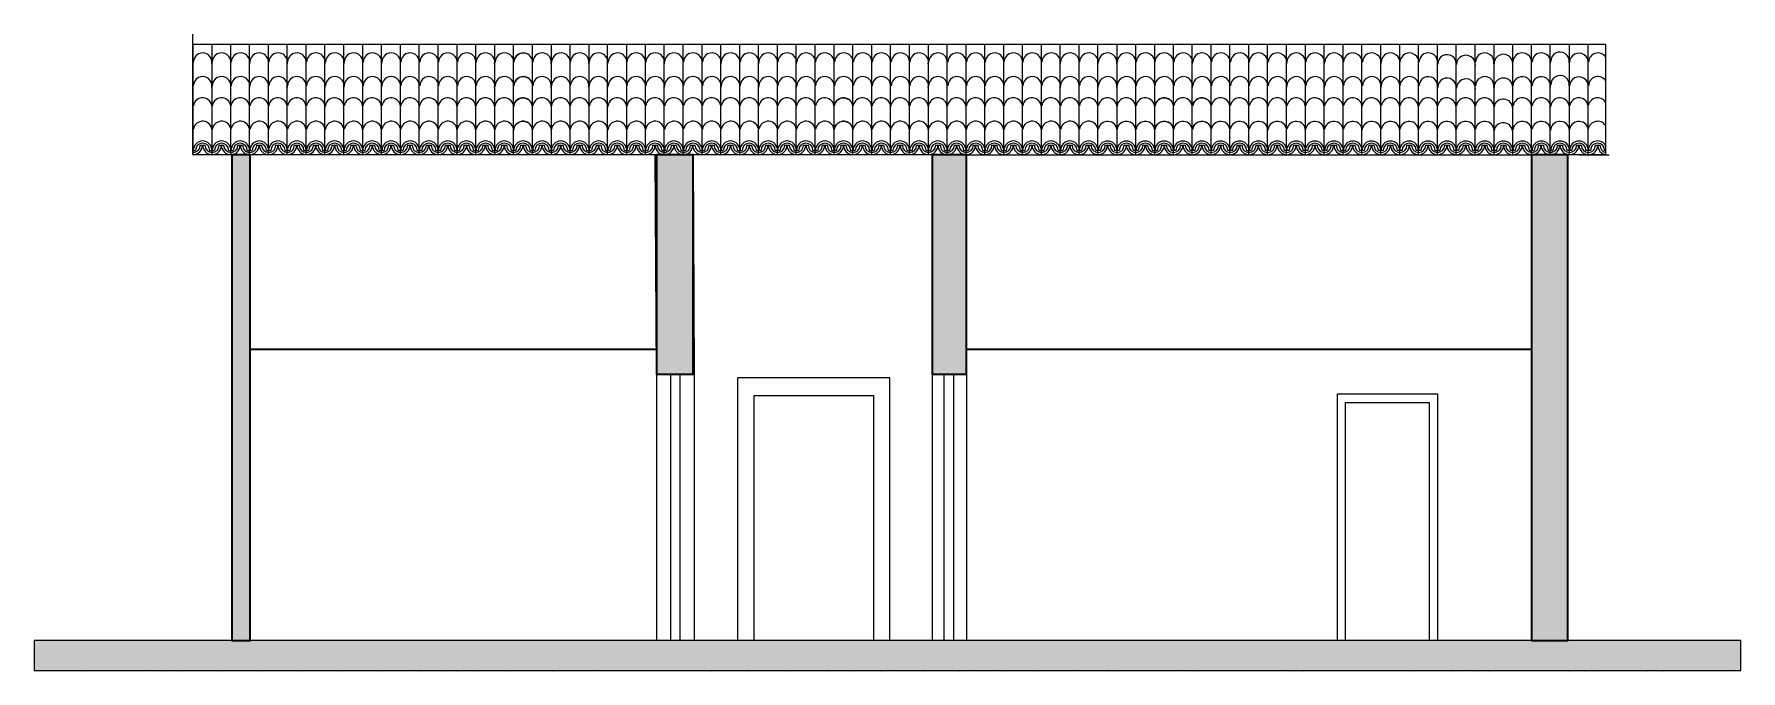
# Model space of a CAD drawing. Header units: millimetres. Extents: x -78607 to -64103, y -7158 to -1751.
import ezdxf

# ---------------------------------------------------------------- set-up
doc = ezdxf.new("R2010")
doc.units = ezdxf.units.MM
for name, color, linetype, lineweight in [('A-ALV-___-___-EXI', 250, 'Continuous', 35), ('A-BAS-___-___-EXI', 250, 'Continuous', 25), ('A-COB-___-___-EXI', 250, 'Continuous', 25), ('A-POR-___-___-EXI', 250, 'Continuous', 25)]:
    doc.layers.add(name, color=color, linetype=linetype, lineweight=lineweight)

msp = doc.modelspace()

# ---------------------------------------------------------------- hatches: boundary and pattern name
at = {"layer": 'A-ALV-___-___-EXI'}
h = msp.add_hatch(color=11, dxfattribs=at)
h.paths.add_polyline_path([(-76928, -6902), (-76771, -6902), (-76771, -2777), (-76928, -2777)])
h.paths.add_polyline_path([(-65574, -6902), (-65574, -2777), (-65881, -2777), (-65881, -6902)])
h.paths.add_polyline_path([(-73007, -4639), (-73007, -2777), (-73317, -2777), (-73317, -4639)])
h.paths.add_polyline_path([(-70684, -4639), (-70684, -2777), (-70975, -2777), (-70975, -4639)])
at = {"layer": 'A-BAS-___-___-EXI', "true_color": 0xcb9898}
msp.add_hatch(color=253, dxfattribs=at).paths.add_polyline_path([(-65881, -7155), (-64103, -7155), (-64103, -6902), (-78607, -6902), (-78607, -7155), (-76771, -7155)])

# ---------------------------------------------------------------- linework, layer by layer
at = {"layer": 'A-ALV-___-___-EXI'}
for p, q in [((-73328, -2777), (-73317, -4639)), ((-72997, -4639), (-73007, -2777)), ((-76771, -4427), (-73319, -4427)), ((-70684, -4427), (-65881, -4427)), ((-70585, -4427), (-70132, -4427)), ((-73007, -4639), (-72997, -4639))]:
    msp.add_line(p, q, dxfattribs=at)
for points in [[(-76771, -2777), (-76928, -2777), (-76928, -6902), (-76771, -6902)], [(-73007, -2777), (-73317, -2777), (-73317, -4639), (-73007, -4639)], [(-70684, -2777), (-70975, -2777), (-70975, -4639), (-70684, -4639)], [(-65574, -2777), (-65881, -2777), (-65881, -6902), (-65574, -6902)]]:
    msp.add_lwpolyline(points, close=True, dxfattribs=at)
at = {"layer": 'A-BAS-___-___-EXI'}
for p, q in [((-65881, -6902), (-76771, -6902)), ((-78534, -7158), (-78537, -7155)), ((-78470, -7158), (-78467, -7155)), ((-78386, -7158), (-78382, -7155)), ((-78309, -7158), (-78312, -7155)), ((-78245, -7158), (-78242, -7155)), ((-78161, -7158), (-78157, -7155)), ((-78084, -7158), (-78088, -7155)), ((-78021, -7158), (-78017, -7155)), ((-77936, -7158), (-77933, -7155)), ((-77859, -7158), (-77862, -7155)), ((-77796, -7158), (-77792, -7155)), ((-77712, -7158), (-77708, -7155)), ((-77633, -7158), (-77637, -7155)), ((-77570, -7158), (-77566, -7155)), ((-77487, -7158), (-77483, -7155)), ((-77408, -7158), (-77411, -7155)), ((-77345, -7158), (-77341, -7155)), ((-77260, -7158), (-77257, -7155)), ((-77184, -7158), (-77187, -7155)), ((-77120, -7158), (-77117, -7155)), ((-77036, -7158), (-77032, -7155)), ((-76958, -7158), (-76962, -7155)), ((-76895, -7158), (-76892, -7155)), ((-76811, -7158), (-76808, -7155)), ((-76734, -7158), (-76737, -7155)), ((-76671, -7158), (-76667, -7155)), ((-76586, -7158), (-76583, -7155)), ((-76510, -7158), (-76513, -7155)), ((-76446, -7158), (-76443, -7155)), ((-76362, -7158), (-76358, -7155)), ((-76285, -7158), (-76288, -7155)), ((-76221, -7158), (-76218, -7155)), ((-76137, -7158), (-76134, -7155)), ((-76060, -7158), (-76064, -7155)), ((-75997, -7158), (-75993, -7155)), ((-75912, -7158), (-75909, -7155)), ((-75836, -7158), (-75839, -7155)), ((-75772, -7158), (-75769, -7155)), ((-75688, -7158), (-75684, -7155)), ((-75611, -7158), (-75614, -7155)), ((-75548, -7158), (-75544, -7155)), ((-75463, -7158), (-75459, -7155)), ((-75386, -7158), (-75390, -7155)), ((-75323, -7158), (-75319, -7155)), ((-75238, -7158), (-75235, -7155)), ((-75162, -7158), (-75165, -7155)), ((-75099, -7158), (-75095, -7155)), ((-75014, -7158), (-75010, -7155)), ((-74935, -7158), (-74939, -7155)), ((-74872, -7158), (-74868, -7155)), ((-74789, -7158), (-74785, -7155)), ((-74710, -7158), (-74713, -7155)), ((-74647, -7158), (-74643, -7155)), ((-74563, -7158), (-74559, -7155)), ((-74486, -7158), (-74489, -7155)), ((-74422, -7158), (-74419, -7155)), ((-74338, -7158), (-74334, -7155)), ((-74261, -7158), (-74265, -7155)), ((-74198, -7158), (-74194, -7155)), ((-74113, -7158), (-74110, -7155)), ((-74036, -7158), (-74040, -7155)), ((-73973, -7158), (-73970, -7155)), ((-73888, -7158), (-73885, -7155)), ((-73812, -7158), (-73815, -7155)), ((-73748, -7158), (-73745, -7155)), ((-73664, -7158), (-73660, -7155)), ((-73587, -7158), (-73591, -7155)), ((-73524, -7158), (-73521, -7155)), ((-73439, -7158), (-73436, -7155)), ((-73362, -7158), (-73366, -7155)), ((-73299, -7158), (-73295, -7155)), ((-73214, -7158), (-73211, -7155)), ((-73138, -7158), (-73141, -7155)), ((-73075, -7158), (-73071, -7155)), ((-72990, -7158), (-72987, -7155)), ((-72913, -7158), (-72916, -7155)), ((-72850, -7158), (-72846, -7155)), ((-72766, -7158), (-72762, -7155)), ((-72689, -7158), (-72692, -7155)), ((-72625, -7158), (-72622, -7155)), ((-72541, -7158), (-72537, -7155)), ((-72464, -7158), (-72467, -7155)), ((-72401, -7158), (-72397, -7155)), ((-72316, -7158), (-72313, -7155)), ((-72239, -7158), (-72242, -7155)), ((-72175, -7158), (-72171, -7155)), ((-72091, -7158), (-72088, -7155)), ((-72012, -7158), (-72016, -7155)), ((-71949, -7158), (-71946, -7155)), ((-71867, -7158), (-71863, -7155)), ((-71788, -7158), (-71791, -7155)), ((-71724, -7158), (-71721, -7155)), ((-71640, -7158), (-71636, -7155)), ((-71563, -7158), (-71567, -7155)), ((-71500, -7158), (-71497, -7155)), ((-71416, -7158), (-71412, -7155)), ((-71338, -7158), (-71342, -7155)), ((-71275, -7158), (-71272, -7155)), ((-71190, -7158), (-71187, -7155)), ((-71114, -7158), (-71117, -7155)), ((-71051, -7158), (-71047, -7155)), ((-70966, -7158), (-70963, -7155)), ((-70890, -7158), (-70893, -7155)), ((-70826, -7158), (-70823, -7155)), ((-70742, -7158), (-70738, -7155)), ((-70664, -7158), (-70668, -7155)), ((-70601, -7158), (-70598, -7155)), ((-70517, -7158), (-70513, -7155)), ((-70440, -7158), (-70444, -7155)), ((-70377, -7158), (-70373, -7155)), ((-70292, -7158), (-70289, -7155)), ((-70216, -7158), (-70219, -7155)), ((-70152, -7158), (-70149, -7155)), ((-70068, -7158), (-70064, -7155)), ((-69991, -7158), (-69994, -7155)), ((-69928, -7158), (-69924, -7155)), ((-69843, -7158), (-69839, -7155)), ((-69766, -7158), (-69770, -7155)), ((-69703, -7158), (-69699, -7155)), ((-69618, -7158), (-69615, -7155)), ((-69541, -7158), (-69545, -7155)), ((-69478, -7158), (-69474, -7155)), ((-69393, -7158), (-69389, -7155)), ((-69315, -7158), (-69319, -7155)), ((-69251, -7158), (-69247, -7155)), ((-69168, -7158), (-69165, -7155)), ((-69090, -7158), (-69093, -7155)), ((-69026, -7158), (-69023, -7155)), ((-68941, -7158), (-68938, -7155)), ((-68866, -7158), (-68870, -7155)), ((-68802, -7158), (-68799, -7155)), ((-68716, -7158), (-68713, -7155)), ((-68641, -7158), (-68645, -7155)), ((-68577, -7158), (-68574, -7155)), ((-68492, -7158), (-68489, -7155)), ((-68416, -7158), (-68420, -7155)), ((-68352, -7158), (-68348, -7155)), ((-68267, -7158), (-68264, -7155)), ((-68192, -7158), (-68196, -7155)), ((-68128, -7158), (-68125, -7155)), ((-68042, -7158), (-68039, -7155)), ((-67967, -7158), (-67971, -7155)), ((-67903, -7158), (-67900, -7155)), ((-67818, -7158), (-67815, -7155)), ((-67742, -7158), (-67746, -7155)), ((-67678, -7158), (-67675, -7155)), ((-67594, -7158), (-67590, -7155)), ((-67519, -7158), (-67522, -7155)), ((-67454, -7158), (-67451, -7155)), ((-67368, -7158), (-67365, -7155)), ((-67294, -7158), (-67297, -7155)), ((-67229, -7158), (-67226, -7155)), ((-67143, -7158), (-67140, -7155)), ((-67068, -7158), (-67072, -7155)), ((-67004, -7158), (-67001, -7155)), ((-66920, -7158), (-66916, -7155)), ((-66845, -7158), (-66848, -7155)), ((-66781, -7158), (-66777, -7155)), ((-66695, -7158), (-66691, -7155)), ((-66620, -7158), (-66623, -7155)), ((-66555, -7158), (-66551, -7155)), ((-66469, -7158), (-66466, -7155)), ((-66393, -7158), (-66396, -7155)), ((-66329, -7158), (-66325, -7155)), ((-66243, -7158), (-66240, -7155)), ((-66168, -7158), (-66171, -7155)), ((-66103, -7158), (-66100, -7155)), ((-66019, -7158), (-66016, -7155)), ((-65944, -7158), (-65947, -7155)), ((-65880, -7158), (-65877, -7155)), ((-65794, -7158), (-65790, -7155)), ((-65719, -7158), (-65723, -7155)), ((-65655, -7158), (-65651, -7155)), ((-65569, -7158), (-65565, -7155)), ((-65494, -7158), (-65497, -7155)), ((-65430, -7158), (-65426, -7155)), ((-65345, -7158), (-65342, -7155)), ((-65270, -7158), (-65274, -7155)), ((-65206, -7158), (-65203, -7155)), ((-65120, -7158), (-65117, -7155)), ((-65045, -7158), (-65049, -7155)), ((-64981, -7158), (-64978, -7155)), ((-64895, -7158), (-64891, -7155)), ((-64820, -7158), (-64824, -7155)), ((-64756, -7158), (-64752, -7155)), ((-64671, -7158), (-64668, -7155)), ((-64595, -7158), (-64598, -7155)), ((-64531, -7158), (-64528, -7155)), ((-64446, -7158), (-64443, -7155)), ((-64371, -7158), (-64375, -7155)), ((-64307, -7158), (-64304, -7155)), ((-64221, -7158), (-64218, -7155)), ((-64146, -7158), (-64150, -7155))]:
    msp.add_line(p, q, dxfattribs=at)
msp.add_lwpolyline([(-76928, -6902), (-78607, -6902), (-78607, -7155), (-64103, -7155), (-64103, -6902), (-65574, -6902)], dxfattribs=at)
at = {"layer": 'A-COB-___-___-EXI'}
for p, q in [((-77095, -2777), (-77095, -1834)), ((-76936, -2777), (-76936, -1834)), ((-76776, -2777), (-76776, -1834)), ((-76614, -2777), (-76614, -1834)), ((-76455, -2777), (-76455, -1834)), ((-76295, -2777), (-76295, -1834)), ((-76136, -2777), (-76136, -1834)), ((-75974, -2777), (-75974, -1834)), ((-75814, -2777), (-75814, -1834)), ((-75655, -2777), (-75655, -1834)), ((-75493, -2777), (-75493, -1834)), ((-75334, -2777), (-75334, -1834)), ((-75173, -2777), (-75173, -1834)), ((-75012, -2777), (-75012, -1834)), ((-74853, -2777), (-74853, -1834)), ((-74692, -2777), (-74692, -1834)), ((-74533, -2777), (-74533, -1834)), ((-74372, -2777), (-74372, -1834)), ((-74211, -2777), (-74211, -1834)), ((-74052, -2777), (-74052, -1834)), ((-73891, -2777), (-73891, -1834)), ((-73733, -2777), (-73733, -1834)), ((-73571, -2777), (-73571, -1834)), ((-73410, -2777), (-73410, -1834)), ((-73252, -2777), (-73252, -1834)), ((-73090, -2777), (-73090, -1834)), ((-72931, -2777), (-72931, -1834)), ((-72770, -2777), (-72770, -1834)), ((-72609, -2777), (-72609, -1834)), ((-72450, -2777), (-72450, -1834)), ((-72289, -2777), (-72289, -1834)), ((-72130, -2777), (-72130, -1834)), ((-71969, -2777), (-71969, -1834)), ((-71808, -2777), (-71808, -1834)), ((-71649, -2777), (-71649, -1834)), ((-71488, -2777), (-71488, -1834)), ((-71329, -2777), (-71329, -1834)), ((-71168, -2777), (-71168, -1834)), ((-71007, -2777), (-71007, -1834)), ((-70848, -2777), (-70848, -1834)), ((-70687, -2777), (-70687, -1834)), ((-70528, -2777), (-70528, -1834)), ((-70367, -2777), (-70367, -1834)), ((-70206, -2777), (-70206, -1834)), ((-70047, -2777), (-70047, -1834)), ((-69886, -2777), (-69886, -1834)), ((-69727, -2777), (-69727, -1834)), ((-69566, -2777), (-69566, -1834)), ((-69404, -2777), (-69404, -1835)), ((-69245, -2777), (-69245, -1835)), ((-69084, -2777), (-69084, -1835)), ((-68925, -2777), (-68925, -1835)), ((-68765, -2777), (-68765, -1835)), ((-68603, -2777), (-68603, -1835)), ((-68444, -2777), (-68444, -1835)), ((-68283, -2777), (-68283, -1835)), ((-68124, -2777), (-68124, -1835)), ((-67963, -2777), (-67963, -1835)), ((-67803, -2777), (-67803, -1835)), ((-67644, -2777), (-67644, -1835)), ((-67482, -2777), (-67482, -1835)), ((-67323, -2777), (-67323, -1835)), ((-67162, -2777), (-67162, -1835)), ((-67002, -2777), (-67002, -1835)), ((-66843, -2777), (-66843, -1835)), ((-66682, -2777), (-66682, -1835)), ((-66523, -2777), (-66523, -1835)), ((-66361, -2777), (-66361, -1835)), ((-66200, -2777), (-66200, -1835)), ((-66041, -2777), (-66041, -1835)), ((-65722, -2777), (-65722, -1835)), ((-65559, -2777), (-65559, -1835)), ((-65399, -2777), (-65399, -1835)), ((-74552, -2739), (-74533, -2739)), ((-71829, -2739), (-71808, -2739)), ((-65740, -2739), (-65722, -2739)), ((-77027, -2777), (-77136, -2777)), ((-73317, -2777), (-76771, -2777)), ((-70975, -2777), (-73007, -2777)), ((-65475, -2777), (-65223, -2777))]:
    msp.add_line(p, q, dxfattribs=at)
for points in [[(-76928, -2777), (-77257, -2777), (-77257, -1834), (-77257, -1751)], [(-77257, -1834), (-77257, -2777), (-77257, -1834), (-77257, -2739), (-77235, -2739)], [(-77257, -1835), (-65253, -1835), (-65253, -2777), (-65574, -2777)], [(-70684, -2777), (-65881, -2777), (-65881, -1835)], [(-77157, -2696), (-77176, -2696), (-77195, -2696)], [(-77117, -2739), (-77095, -2739), (-77076, -2739)], [(-76996, -2696), (-77015, -2696), (-77036, -2696)], [(-76955, -2739), (-76936, -2739), (-76915, -2739)], [(-76834, -2696), (-76856, -2696), (-76875, -2696)], [(-76795, -2739), (-76776, -2739), (-76757, -2739)], [(-76675, -2696), (-76695, -2696), (-76716, -2696)], [(-76636, -2739), (-76614, -2739), (-76595, -2739)], [(-76515, -2696), (-76536, -2696), (-76555, -2696)], [(-76474, -2739), (-76455, -2739), (-76434, -2739)], [(-76356, -2696), (-76375, -2696), (-76394, -2696)], [(-76315, -2739), (-76295, -2739), (-76276, -2739)], [(-76194, -2696), (-76213, -2696), (-76235, -2696)], [(-76155, -2739), (-76136, -2739), (-76114, -2739)], [(-76034, -2696), (-76055, -2696), (-76074, -2696)], [(-75993, -2739), (-75974, -2739), (-75955, -2739)], [(-75875, -2696), (-75894, -2696), (-75915, -2696)], [(-75834, -2739), (-75814, -2739), (-75795, -2739)], [(-75713, -2696), (-75735, -2696), (-75754, -2696)], [(-75674, -2739), (-75655, -2739), (-75633, -2739)], [(-75555, -2696), (-75574, -2696), (-75593, -2696)], [(-75515, -2739), (-75493, -2739), (-75474, -2739)], [(-75394, -2696), (-75413, -2696), (-75434, -2696)], [(-75353, -2739), (-75334, -2739), (-75313, -2739)], [(-75233, -2696), (-75254, -2696), (-75273, -2696)], [(-75192, -2739), (-75173, -2739), (-75154, -2739)], [(-75074, -2696), (-75093, -2696), (-75114, -2696)], [(-75033, -2739), (-75012, -2739), (-74993, -2739)], [(-74913, -2696), (-74934, -2696), (-74953, -2696)], [(-74872, -2739), (-74853, -2739), (-74832, -2739)], [(-74754, -2696), (-74773, -2696), (-74792, -2696)], [(-74713, -2739), (-74692, -2739), (-74673, -2739)], [(-74593, -2696), (-74612, -2696), (-74633, -2696)], [(-74431, -2696), (-74453, -2696), (-74472, -2696)], [(-74391, -2739), (-74372, -2739), (-74353, -2739)], [(-74272, -2696), (-74291, -2696), (-74313, -2696)], [(-74233, -2739), (-74211, -2739), (-74192, -2739)], [(-74112, -2696), (-74132, -2696), (-74152, -2696)], [(-74071, -2739), (-74052, -2739), (-74031, -2739)], [(-73953, -2696), (-73972, -2696), (-73991, -2696)], [(-73912, -2739), (-73891, -2739), (-73872, -2739)], [(-73791, -2696), (-73810, -2696), (-73832, -2696)], [(-73752, -2739), (-73733, -2739), (-73711, -2739)], [(-73631, -2696), (-73651, -2696), (-73670, -2696)], [(-73590, -2739), (-73571, -2739), (-73552, -2739)], [(-73472, -2696), (-73491, -2696), (-73511, -2696)], [(-73431, -2739), (-73410, -2739), (-73391, -2739)], [(-73310, -2696), (-73332, -2696), (-73351, -2696)], [(-73271, -2739), (-73252, -2739), (-73230, -2739)], [(-73151, -2696), (-73170, -2696), (-73189, -2696)], [(-73112, -2739), (-73090, -2739), (-73071, -2739)], [(-72991, -2696), (-73010, -2696), (-73031, -2696)], [(-72950, -2739), (-72931, -2739), (-72910, -2739)], [(-72829, -2696), (-72851, -2696), (-72870, -2696)], [(-72789, -2739), (-72770, -2739), (-72751, -2739)], [(-72670, -2696), (-72689, -2696), (-72711, -2696)], [(-72630, -2739), (-72609, -2739), (-72590, -2739)], [(-72510, -2696), (-72531, -2696), (-72550, -2696)], [(-72469, -2739), (-72450, -2739), (-72429, -2739)], [(-72351, -2696), (-72370, -2696), (-72389, -2696)], [(-72310, -2739), (-72289, -2739), (-72270, -2739)], [(-72189, -2696), (-72209, -2696), (-72230, -2696)], [(-72149, -2739), (-72130, -2739), (-72109, -2739)], [(-72028, -2696), (-72050, -2696), (-72069, -2696)], [(-71988, -2739), (-71969, -2739), (-71950, -2739)], [(-71869, -2696), (-71888, -2696), (-71910, -2696)], [(-71709, -2696), (-71729, -2696), (-71748, -2696)], [(-71668, -2739), (-71649, -2739), (-71628, -2739)], [(-71550, -2696), (-71569, -2696), (-71588, -2696)], [(-71509, -2739), (-71488, -2739), (-71469, -2739)], [(-71388, -2696), (-71407, -2696), (-71429, -2696)], [(-71348, -2739), (-71329, -2739), (-71308, -2739)], [(-71228, -2696), (-71248, -2696), (-71267, -2696)], [(-71187, -2739), (-71168, -2739), (-71146, -2739)], [(-71069, -2696), (-71088, -2696), (-71108, -2696)], [(-71028, -2739), (-71007, -2739), (-70987, -2739)], [(-70907, -2696), (-70929, -2696), (-70948, -2696)], [(-70867, -2739), (-70848, -2739), (-70827, -2739)], [(-70747, -2696), (-70767, -2696), (-70786, -2696)], [(-70709, -2739), (-70687, -2739), (-70668, -2739)], [(-70588, -2696), (-70607, -2696), (-70627, -2696)], [(-70547, -2739), (-70528, -2739), (-70507, -2739)], [(-70426, -2696), (-70448, -2696), (-70467, -2696)], [(-70386, -2739), (-70367, -2739), (-70346, -2739)], [(-70267, -2696), (-70286, -2696), (-70308, -2696)], [(-70227, -2739), (-70206, -2739), (-70187, -2739)], [(-70106, -2696), (-70127, -2696), (-70146, -2696)], [(-70066, -2739), (-70047, -2739), (-70026, -2739)], [(-69945, -2696), (-69967, -2696), (-69986, -2696)], [(-69907, -2739), (-69886, -2739), (-69867, -2739)], [(-69786, -2696), (-69805, -2696), (-69827, -2696)], [(-69746, -2739), (-69727, -2739), (-69706, -2739)], [(-69625, -2696), (-69646, -2696), (-69665, -2696)], [(-69466, -2696), (-69485, -2696), (-69507, -2696)], [(-69305, -2697), (-69326, -2697), (-69344, -2697)], [(-69144, -2697), (-69165, -2697), (-69184, -2697)], [(-68985, -2697), (-69003, -2697), (-69025, -2697)], [(-68824, -2697), (-68844, -2697), (-68864, -2697)], [(-68665, -2697), (-68684, -2697), (-68705, -2697)], [(-68503, -2697), (-68525, -2697), (-68545, -2697)], [(-68343, -2697), (-68364, -2697), (-68382, -2697)], [(-68305, -2739), (-68283, -2739), (-68265, -2739)], [(-68184, -2697), (-68204, -2697), (-68223, -2697)], [(-68023, -2697), (-68045, -2697), (-68063, -2697)], [(-67864, -2697), (-67882, -2697), (-67904, -2697)], [(-67702, -2697), (-67723, -2697), (-67743, -2697)], [(-67541, -2697), (-67563, -2697), (-67583, -2697)], [(-67503, -2739), (-67482, -2739), (-67463, -2739)], [(-67382, -2697), (-67402, -2697), (-67424, -2697)], [(-67222, -2697), (-67243, -2697), (-67261, -2697)], [(-67063, -2697), (-67081, -2697), (-67103, -2697)], [(-66902, -2697), (-66922, -2697), (-66942, -2697)], [(-66740, -2697), (-66761, -2697), (-66781, -2697)], [(-66581, -2697), (-66601, -2697), (-66622, -2697)], [(-66420, -2697), (-66442, -2697), (-66460, -2697)], [(-66261, -2697), (-66281, -2697), (-66301, -2697)], [(-66101, -2697), (-66122, -2697), (-66141, -2697)], [(-65940, -2697), (-65960, -2697), (-65980, -2697)], [(-65901, -2739), (-65881, -2739), (-65861, -2739)], [(-65781, -2697), (-65800, -2697), (-65821, -2697)], [(-65619, -2697), (-65641, -2697), (-65660, -2697)], [(-65460, -2697), (-65480, -2697), (-65502, -2697)], [(-65300, -2697), (-65321, -2697), (-65339, -2697)]]:
    msp.add_lwpolyline(points, dxfattribs=at)
for points in [[(-74512, -2739), (-74533, -2739)], [(-71789, -2739), (-71808, -2739)], [(-69066, -2739), (-69084, -2739)], [(-66662, -2739), (-66682, -2739)]]:
    msp.add_lwpolyline(points, close=True, dxfattribs=at)
for points, knots in [([(-77097, -2002), (-77092, -1972), (-77104, -1942), (-77128, -1925), (-77128, -1925), (-77152, -1907), (-77184, -1905), (-77211, -1918), (-77211, -1918), (-77237, -1932), (-77254, -1960), (-77254, -1989)], [0, 0, 0, 0, 0.083333, 0.083333, 0.083333, 0.083334, 0.166667, 0.166667, 0.166667, 0.166668, 1, 1, 1, 1]), ([(-76935, -2002), (-76930, -1972), (-76943, -1942), (-76968, -1925), (-76968, -1925), (-76992, -1907), (-77023, -1905), (-77050, -1918), (-77050, -1918), (-77077, -1932), (-77093, -1960), (-77093, -1989)], [0, 0, 0, 0, 0.083333, 0.083333, 0.083333, 0.083334, 0.166667, 0.166667, 0.166667, 0.166668, 1, 1, 1, 1]), ([(-76774, -2002), (-76770, -1972), (-76782, -1942), (-76806, -1925), (-76806, -1925), (-76830, -1907), (-76862, -1905), (-76889, -1918), (-76889, -1918), (-76915, -1932), (-76932, -1960), (-76932, -1989)], [0, 0, 0, 0, 0.083333, 0.083333, 0.083333, 0.083334, 0.166667, 0.166667, 0.166667, 0.166668, 1, 1, 1, 1]), ([(-76615, -2002), (-76611, -1972), (-76623, -1942), (-76647, -1925), (-76647, -1925), (-76671, -1907), (-76704, -1905), (-76730, -1918), (-76730, -1918), (-76757, -1932), (-76773, -1960), (-76773, -1989)], [0, 0, 0, 0, 0.083333, 0.083333, 0.083333, 0.083334, 0.166667, 0.166667, 0.166667, 0.166668, 1, 1, 1, 1]), ([(-76454, -2002), (-76449, -1972), (-76462, -1942), (-76486, -1925), (-76486, -1925), (-76511, -1907), (-76542, -1905), (-76569, -1918), (-76569, -1918), (-76595, -1932), (-76612, -1960), (-76612, -1989)], [0, 0, 0, 0, 0.083333, 0.083333, 0.083333, 0.083334, 0.166667, 0.166667, 0.166667, 0.166668, 1, 1, 1, 1]), ([(-76295, -2002), (-76290, -1972), (-76303, -1942), (-76327, -1925), (-76327, -1925), (-76352, -1907), (-76383, -1905), (-76410, -1918), (-76410, -1918), (-76436, -1932), (-76454, -1960), (-76454, -1989)], [0, 0, 0, 0, 0.083333, 0.083333, 0.083333, 0.083334, 0.166667, 0.166667, 0.166667, 0.166668, 1, 1, 1, 1]), ([(-76134, -2002), (-76130, -1972), (-76142, -1942), (-76166, -1925), (-76166, -1925), (-76190, -1907), (-76223, -1905), (-76249, -1918), (-76249, -1918), (-76276, -1932), (-76292, -1960), (-76292, -1989)], [0, 0, 0, 0, 0.083333, 0.083333, 0.083333, 0.083334, 0.166667, 0.166667, 0.166667, 0.166668, 1, 1, 1, 1]), ([(-75973, -2002), (-75968, -1972), (-75981, -1942), (-76005, -1925), (-76005, -1925), (-76029, -1907), (-76061, -1905), (-76088, -1918), (-76088, -1918), (-76114, -1932), (-76132, -1960), (-76132, -1989)], [0, 0, 0, 0, 0.083333, 0.083333, 0.083333, 0.083334, 0.166667, 0.166667, 0.166667, 0.166668, 1, 1, 1, 1]), ([(-75814, -2002), (-75809, -1972), (-75822, -1942), (-75846, -1925), (-75846, -1925), (-75870, -1907), (-75902, -1905), (-75929, -1918), (-75929, -1918), (-75955, -1932), (-75973, -1960), (-75973, -1989)], [0, 0, 0, 0, 0.083333, 0.083333, 0.083333, 0.083334, 0.166667, 0.166667, 0.166667, 0.166668, 1, 1, 1, 1]), ([(-75653, -2002), (-75649, -1972), (-75661, -1942), (-75685, -1925), (-75685, -1925), (-75709, -1907), (-75742, -1905), (-75768, -1918), (-75768, -1918), (-75795, -1932), (-75811, -1960), (-75811, -1989)], [0, 0, 0, 0, 0.083333, 0.083333, 0.083333, 0.083334, 0.166667, 0.166667, 0.166667, 0.166668, 1, 1, 1, 1]), ([(-75494, -2002), (-75490, -1972), (-75502, -1942), (-75526, -1925), (-75526, -1925), (-75550, -1907), (-75583, -1905), (-75609, -1918), (-75609, -1918), (-75636, -1932), (-75652, -1960), (-75652, -1989)], [0, 0, 0, 0, 0.083333, 0.083333, 0.083333, 0.083334, 0.166667, 0.166667, 0.166667, 0.166668, 1, 1, 1, 1]), ([(-75334, -2002), (-75329, -1972), (-75341, -1942), (-75365, -1925), (-75365, -1925), (-75389, -1907), (-75421, -1905), (-75448, -1918), (-75448, -1918), (-75474, -1932), (-75491, -1960), (-75491, -1989)], [0, 0, 0, 0, 0.083333, 0.083333, 0.083333, 0.083334, 0.166667, 0.166667, 0.166667, 0.166668, 1, 1, 1, 1]), ([(-75172, -2002), (-75167, -1972), (-75180, -1942), (-75204, -1925), (-75204, -1925), (-75228, -1907), (-75260, -1905), (-75287, -1918), (-75287, -1918), (-75314, -1932), (-75330, -1960), (-75330, -1989)], [0, 0, 0, 0, 0.083333, 0.083333, 0.083333, 0.083334, 0.166667, 0.166667, 0.166667, 0.166668, 1, 1, 1, 1]), ([(-75013, -2002), (-75008, -1972), (-75021, -1942), (-75045, -1925), (-75045, -1925), (-75069, -1907), (-75101, -1905), (-75128, -1918), (-75128, -1918), (-75155, -1932), (-75171, -1960), (-75171, -1989)], [0, 0, 0, 0, 0.083333, 0.083333, 0.083333, 0.083334, 0.166667, 0.166667, 0.166667, 0.166668, 1, 1, 1, 1]), ([(-74852, -2002), (-74848, -1972), (-74860, -1942), (-74884, -1925), (-74884, -1925), (-74908, -1907), (-74940, -1905), (-74967, -1918), (-74967, -1918), (-74993, -1932), (-75010, -1960), (-75010, -1989)], [0, 0, 0, 0, 0.083333, 0.083333, 0.083333, 0.083334, 0.166667, 0.166667, 0.166667, 0.166668, 1, 1, 1, 1]), ([(-74693, -2002), (-74689, -1972), (-74701, -1942), (-74725, -1925), (-74725, -1925), (-74749, -1907), (-74781, -1905), (-74808, -1918), (-74808, -1918), (-74834, -1932), (-74851, -1960), (-74851, -1989)], [0, 0, 0, 0, 0.083333, 0.083333, 0.083333, 0.083334, 0.166667, 0.166667, 0.166667, 0.166668, 1, 1, 1, 1]), ([(-74532, -2002), (-74527, -1972), (-74540, -1942), (-74564, -1925), (-74564, -1925), (-74588, -1907), (-74620, -1905), (-74646, -1918), (-74646, -1918), (-74674, -1932), (-74690, -1960), (-74690, -1989)], [0, 0, 0, 0, 0.083333, 0.083333, 0.083333, 0.083334, 0.166667, 0.166667, 0.166667, 0.166668, 1, 1, 1, 1]), ([(-74371, -2002), (-74367, -1972), (-74379, -1942), (-74403, -1925), (-74403, -1925), (-74427, -1907), (-74459, -1905), (-74486, -1918), (-74486, -1918), (-74512, -1932), (-74529, -1960), (-74529, -1989), (-74529, -1960), (-74513, -1933), (-74487, -1919), (-74487, -1919), (-74461, -1906), (-74430, -1907), (-74406, -1923)], [0, 0, 0, 0, 0.083333, 0.083333, 0.083333, 0.083334, 0.166667, 0.166667, 0.166667, 0.166668, 1, 1, 1, 1.874999, 1.875, 1.875, 1.875, 2, 2, 2, 2]), ([(-74212, -2002), (-74208, -1972), (-74220, -1942), (-74244, -1925), (-74244, -1925), (-74268, -1907), (-74300, -1905), (-74327, -1918), (-74327, -1918), (-74353, -1932), (-74370, -1960), (-74370, -1989)], [0, 0, 0, 0, 0.083333, 0.083333, 0.083333, 0.083334, 0.166667, 0.166667, 0.166667, 0.166668, 1, 1, 1, 1]), ([(-74051, -2002), (-74046, -1972), (-74059, -1942), (-74083, -1925), (-74083, -1925), (-74108, -1907), (-74139, -1905), (-74165, -1918), (-74165, -1918), (-74192, -1932), (-74209, -1960), (-74209, -1989)], [0, 0, 0, 0, 0.083333, 0.083333, 0.083333, 0.083334, 0.166667, 0.166667, 0.166667, 0.166668, 1, 1, 1, 1]), ([(-73892, -2002), (-73887, -1972), (-73900, -1942), (-73924, -1925), (-73924, -1925), (-73949, -1907), (-73980, -1905), (-74007, -1918), (-74007, -1918), (-74033, -1932), (-74050, -1960), (-74050, -1989)], [0, 0, 0, 0, 0.083333, 0.083333, 0.083333, 0.083334, 0.166667, 0.166667, 0.166667, 0.166668, 1, 1, 1, 1]), ([(-73731, -2002), (-73727, -1972), (-73739, -1942), (-73763, -1925), (-73763, -1925), (-73787, -1907), (-73819, -1905), (-73846, -1918), (-73846, -1918), (-73872, -1932), (-73889, -1960), (-73889, -1989)], [0, 0, 0, 0, 0.083333, 0.083333, 0.083333, 0.083334, 0.166667, 0.166667, 0.166667, 0.166668, 1, 1, 1, 1]), ([(-73570, -2002), (-73565, -1972), (-73578, -1942), (-73602, -1925), (-73602, -1925), (-73626, -1907), (-73658, -1905), (-73684, -1918), (-73684, -1918), (-73711, -1932), (-73728, -1960), (-73728, -1989)], [0, 0, 0, 0, 0.083333, 0.083333, 0.083333, 0.083334, 0.166667, 0.166667, 0.166667, 0.166668, 1, 1, 1, 1]), ([(-73411, -2002), (-73406, -1972), (-73419, -1942), (-73443, -1925), (-73443, -1925), (-73467, -1907), (-73499, -1905), (-73526, -1918), (-73526, -1918), (-73552, -1932), (-73569, -1960), (-73569, -1989)], [0, 0, 0, 0, 0.083333, 0.083333, 0.083333, 0.083334, 0.166667, 0.166667, 0.166667, 0.166668, 1, 1, 1, 1]), ([(-73250, -2002), (-73246, -1972), (-73257, -1942), (-73282, -1925), (-73282, -1925), (-73306, -1907), (-73338, -1905), (-73365, -1918), (-73365, -1918), (-73391, -1932), (-73408, -1960), (-73408, -1989)], [0, 0, 0, 0, 0.083333, 0.083333, 0.083333, 0.083334, 0.166667, 0.166667, 0.166667, 0.166668, 1, 1, 1, 1]), ([(-73091, -2002), (-73087, -1972), (-73098, -1942), (-73123, -1925), (-73123, -1925), (-73147, -1907), (-73180, -1905), (-73206, -1918), (-73206, -1918), (-73233, -1932), (-73249, -1960), (-73249, -1989)], [0, 0, 0, 0, 0.083333, 0.083333, 0.083333, 0.083334, 0.166667, 0.166667, 0.166667, 0.166668, 1, 1, 1, 1]), ([(-72930, -2002), (-72925, -1972), (-72938, -1942), (-72962, -1925), (-72962, -1925), (-72986, -1907), (-73018, -1905), (-73045, -1918), (-73045, -1918), (-73071, -1932), (-73088, -1960), (-73088, -1989)], [0, 0, 0, 0, 0.083333, 0.083333, 0.083333, 0.083334, 0.166667, 0.166667, 0.166667, 0.166668, 1, 1, 1, 1]), ([(-72769, -2002), (-72764, -1972), (-72776, -1942), (-72801, -1925), (-72801, -1925), (-72825, -1907), (-72857, -1905), (-72884, -1918), (-72884, -1918), (-72910, -1932), (-72927, -1960), (-72927, -1989)], [0, 0, 0, 0, 0.083333, 0.083333, 0.083333, 0.083334, 0.166667, 0.166667, 0.166667, 0.166668, 1, 1, 1, 1]), ([(-72610, -2002), (-72605, -1972), (-72617, -1942), (-72642, -1925), (-72642, -1925), (-72666, -1907), (-72698, -1905), (-72725, -1918), (-72725, -1918), (-72752, -1932), (-72768, -1960), (-72768, -1989)], [0, 0, 0, 0, 0.083333, 0.083333, 0.083333, 0.083334, 0.166667, 0.166667, 0.166667, 0.166668, 1, 1, 1, 1]), ([(-72449, -2002), (-72444, -1972), (-72457, -1942), (-72481, -1925), (-72481, -1925), (-72505, -1907), (-72537, -1905), (-72564, -1918), (-72564, -1918), (-72590, -1932), (-72607, -1960), (-72607, -1989)], [0, 0, 0, 0, 0.083333, 0.083333, 0.083333, 0.083334, 0.166667, 0.166667, 0.166667, 0.166668, 1, 1, 1, 1]), ([(-72290, -2002), (-72285, -1972), (-72298, -1942), (-72322, -1925), (-72322, -1925), (-72346, -1907), (-72378, -1905), (-72405, -1918), (-72405, -1918), (-72431, -1932), (-72448, -1960), (-72448, -1989)], [0, 0, 0, 0, 0.083333, 0.083333, 0.083333, 0.083334, 0.166667, 0.166667, 0.166667, 0.166668, 1, 1, 1, 1]), ([(-72129, -2002), (-72124, -1972), (-72136, -1942), (-72160, -1925), (-72160, -1925), (-72185, -1907), (-72217, -1905), (-72243, -1918), (-72243, -1918), (-72271, -1932), (-72287, -1960), (-72287, -1989)], [0, 0, 0, 0, 0.083333, 0.083333, 0.083333, 0.083334, 0.166667, 0.166667, 0.166667, 0.166668, 1, 1, 1, 1]), ([(-71968, -2002), (-71963, -1972), (-71976, -1942), (-72000, -1925), (-72000, -1925), (-72024, -1907), (-72056, -1905), (-72083, -1918), (-72083, -1918), (-72109, -1932), (-72126, -1960), (-72126, -1989)], [0, 0, 0, 0, 0.083333, 0.083333, 0.083333, 0.083334, 0.166667, 0.166667, 0.166667, 0.166668, 1, 1, 1, 1]), ([(-71809, -2002), (-71805, -1972), (-71817, -1942), (-71841, -1925), (-71841, -1925), (-71865, -1907), (-71897, -1905), (-71924, -1918), (-71924, -1918), (-71950, -1932), (-71967, -1960), (-71967, -1989)], [0, 0, 0, 0, 0.083333, 0.083333, 0.083333, 0.083334, 0.166667, 0.166667, 0.166667, 0.166668, 1, 1, 1, 1]), ([(-71648, -2002), (-71643, -1972), (-71656, -1942), (-71680, -1925), (-71680, -1925), (-71704, -1907), (-71736, -1905), (-71762, -1918), (-71762, -1918), (-71789, -1932), (-71806, -1960), (-71806, -1989)], [0, 0, 0, 0, 0.083333, 0.083333, 0.083333, 0.083334, 0.166667, 0.166667, 0.166667, 0.166668, 1, 1, 1, 1]), ([(-71487, -2002), (-71483, -1972), (-71495, -1942), (-71519, -1925), (-71519, -1925), (-71543, -1907), (-71575, -1905), (-71602, -1918), (-71602, -1918), (-71628, -1932), (-71645, -1960), (-71645, -1989)], [0, 0, 0, 0, 0.083333, 0.083333, 0.083333, 0.083334, 0.166667, 0.166667, 0.166667, 0.166668, 1, 1, 1, 1]), ([(-71328, -2002), (-71324, -1972), (-71336, -1942), (-71360, -1925), (-71360, -1925), (-71384, -1907), (-71416, -1905), (-71443, -1918), (-71443, -1918), (-71469, -1932), (-71486, -1960), (-71486, -1989)], [0, 0, 0, 0, 0.083333, 0.083333, 0.083333, 0.083334, 0.166667, 0.166667, 0.166667, 0.166668, 1, 1, 1, 1]), ([(-71167, -2002), (-71162, -1972), (-71175, -1942), (-71199, -1925), (-71199, -1925), (-71223, -1907), (-71255, -1905), (-71281, -1918), (-71281, -1918), (-71308, -1932), (-71324, -1960), (-71324, -1989)], [0, 0, 0, 0, 0.083333, 0.083333, 0.083333, 0.083334, 0.166667, 0.166667, 0.166667, 0.166668, 1, 1, 1, 1]), ([(-71008, -2002), (-71003, -1972), (-71016, -1942), (-71040, -1925), (-71040, -1925), (-71064, -1907), (-71096, -1905), (-71122, -1918), (-71122, -1918), (-71149, -1932), (-71165, -1960), (-71165, -1989)], [0, 0, 0, 0, 0.083333, 0.083333, 0.083333, 0.083334, 0.166667, 0.166667, 0.166667, 0.166668, 1, 1, 1, 1]), ([(-70847, -2002), (-70843, -1972), (-70854, -1942), (-70879, -1925), (-70879, -1925), (-70903, -1907), (-70934, -1905), (-70962, -1918), (-70962, -1918), (-70988, -1932), (-71005, -1960), (-71005, -1989)], [0, 0, 0, 0, 0.083333, 0.083333, 0.083333, 0.083334, 0.166667, 0.166667, 0.166667, 0.166668, 1, 1, 1, 1]), ([(-70686, -2002), (-70681, -1972), (-70694, -1942), (-70718, -1925), (-70718, -1925), (-70742, -1907), (-70774, -1905), (-70800, -1918), (-70800, -1918), (-70827, -1932), (-70843, -1960), (-70843, -1989)], [0, 0, 0, 0, 0.083333, 0.083333, 0.083333, 0.083334, 0.166667, 0.166667, 0.166667, 0.166668, 1, 1, 1, 1]), ([(-70527, -2002), (-70522, -1972), (-70535, -1942), (-70559, -1925), (-70559, -1925), (-70583, -1907), (-70615, -1905), (-70641, -1918), (-70641, -1918), (-70668, -1932), (-70684, -1960), (-70684, -1989)], [0, 0, 0, 0, 0.083333, 0.083333, 0.083333, 0.083334, 0.166667, 0.166667, 0.166667, 0.166668, 1, 1, 1, 1]), ([(-70366, -2002), (-70361, -1972), (-70373, -1942), (-70398, -1925), (-70398, -1925), (-70422, -1907), (-70454, -1905), (-70480, -1918), (-70480, -1918), (-70507, -1932), (-70524, -1960), (-70524, -1989)], [0, 0, 0, 0, 0.083333, 0.083333, 0.083333, 0.083334, 0.166667, 0.166667, 0.166667, 0.166668, 1, 1, 1, 1]), ([(-70207, -2002), (-70202, -1972), (-70214, -1942), (-70239, -1925), (-70239, -1925), (-70263, -1907), (-70295, -1905), (-70321, -1918), (-70321, -1918), (-70348, -1932), (-70365, -1960), (-70365, -1989)], [0, 0, 0, 0, 0.083333, 0.083333, 0.083333, 0.083334, 0.166667, 0.166667, 0.166667, 0.166668, 1, 1, 1, 1]), ([(-70045, -2002), (-70041, -1972), (-70054, -1942), (-70078, -1925), (-70078, -1925), (-70102, -1907), (-70134, -1905), (-70160, -1918), (-70160, -1918), (-70187, -1932), (-70204, -1960), (-70204, -1989)], [0, 0, 0, 0, 0.083333, 0.083333, 0.083333, 0.083334, 0.166667, 0.166667, 0.166667, 0.166668, 1, 1, 1, 1]), ([(-69885, -2002), (-69880, -1972), (-69892, -1942), (-69916, -1925), (-69916, -1925), (-69941, -1907), (-69973, -1905), (-69999, -1918), (-69999, -1918), (-70026, -1932), (-70043, -1960), (-70043, -1989)], [0, 0, 0, 0, 0.083333, 0.083333, 0.083333, 0.083334, 0.166667, 0.166667, 0.166667, 0.166668, 1, 1, 1, 1]), ([(-69726, -2002), (-69721, -1972), (-69733, -1942), (-69757, -1925), (-69757, -1925), (-69782, -1907), (-69814, -1905), (-69840, -1918), (-69840, -1918), (-69867, -1932), (-69884, -1960), (-69884, -1989)], [0, 0, 0, 0, 0.083333, 0.083333, 0.083333, 0.083334, 0.166667, 0.166667, 0.166667, 0.166668, 1, 1, 1, 1]), ([(-69564, -2002), (-69560, -1972), (-69573, -1942), (-69597, -1925), (-69597, -1925), (-69621, -1907), (-69653, -1905), (-69680, -1918), (-69680, -1918), (-69706, -1932), (-69723, -1960), (-69723, -1989)], [0, 0, 0, 0, 0.083333, 0.083333, 0.083333, 0.083334, 0.166667, 0.166667, 0.166667, 0.166668, 1, 1, 1, 1]), ([(-69406, -2002), (-69401, -1972), (-69414, -1942), (-69437, -1926), (-69437, -1926), (-69462, -1907), (-69493, -1906), (-69520, -1919), (-69520, -1919), (-69546, -1932), (-69563, -1960), (-69563, -1990)], [0, 0, 0, 0, 0.083333, 0.083333, 0.083333, 0.083334, 0.166667, 0.166667, 0.166667, 0.166668, 1, 1, 1, 1]), ([(-69245, -2002), (-69240, -1972), (-69252, -1942), (-69276, -1926), (-69276, -1926), (-69301, -1907), (-69333, -1906), (-69359, -1919), (-69359, -1919), (-69386, -1932), (-69402, -1960), (-69402, -1990)], [0, 0, 0, 0, 0.083333, 0.083333, 0.083333, 0.083334, 0.166667, 0.166667, 0.166667, 0.166668, 1, 1, 1, 1]), ([(-69083, -2002), (-69079, -1972), (-69091, -1942), (-69116, -1926), (-69116, -1926), (-69139, -1907), (-69172, -1906), (-69199, -1919), (-69199, -1919), (-69225, -1932), (-69242, -1960), (-69242, -1990)], [0, 0, 0, 0, 0.083333, 0.083333, 0.083333, 0.083334, 0.166667, 0.166667, 0.166667, 0.166668, 1, 1, 1, 1]), ([(-68924, -2002), (-68920, -1972), (-68932, -1942), (-68957, -1926), (-68957, -1926), (-68980, -1907), (-69013, -1906), (-69040, -1919), (-69040, -1919), (-69066, -1932), (-69083, -1960), (-69083, -1990)], [0, 0, 0, 0, 0.083333, 0.083333, 0.083333, 0.083334, 0.166667, 0.166667, 0.166667, 0.166668, 1, 1, 1, 1]), ([(-68763, -2002), (-68758, -1972), (-68771, -1942), (-68795, -1926), (-68795, -1926), (-68819, -1907), (-68851, -1906), (-68877, -1919), (-68877, -1919), (-68904, -1932), (-68920, -1960), (-68920, -1990)], [0, 0, 0, 0, 0.083333, 0.083333, 0.083333, 0.083334, 0.166667, 0.166667, 0.166667, 0.166668, 1, 1, 1, 1]), ([(-68604, -2002), (-68599, -1972), (-68612, -1942), (-68636, -1926), (-68636, -1926), (-68660, -1907), (-68692, -1906), (-68718, -1919), (-68718, -1919), (-68745, -1932), (-68761, -1960), (-68761, -1990)], [0, 0, 0, 0, 0.083333, 0.083333, 0.083333, 0.083334, 0.166667, 0.166667, 0.166667, 0.166668, 1, 1, 1, 1]), ([(-68444, -2002), (-68439, -1972), (-68450, -1942), (-68475, -1926), (-68475, -1926), (-68500, -1907), (-68531, -1906), (-68558, -1919), (-68558, -1919), (-68584, -1932), (-68601, -1960), (-68601, -1990)], [0, 0, 0, 0, 0.083333, 0.083333, 0.083333, 0.083334, 0.166667, 0.166667, 0.166667, 0.166668, 1, 1, 1, 1]), ([(-68283, -2002), (-68278, -1972), (-68290, -1942), (-68314, -1926), (-68314, -1926), (-68338, -1907), (-68371, -1906), (-68397, -1919), (-68397, -1919), (-68424, -1932), (-68440, -1960), (-68440, -1990)], [0, 0, 0, 0, 0.083333, 0.083333, 0.083333, 0.083334, 0.166667, 0.166667, 0.166667, 0.166668, 1, 1, 1, 1]), ([(-68124, -2002), (-68119, -1972), (-68131, -1942), (-68156, -1926), (-68156, -1926), (-68179, -1907), (-68212, -1906), (-68238, -1919), (-68238, -1919), (-68265, -1932), (-68281, -1960), (-68281, -1990)], [0, 0, 0, 0, 0.083333, 0.083333, 0.083333, 0.083334, 0.166667, 0.166667, 0.166667, 0.166668, 1, 1, 1, 1]), ([(-67962, -2002), (-67957, -1972), (-67970, -1942), (-67995, -1926), (-67995, -1926), (-68018, -1907), (-68050, -1906), (-68076, -1919), (-68076, -1919), (-68104, -1932), (-68121, -1960), (-68121, -1990)], [0, 0, 0, 0, 0.083333, 0.083333, 0.083333, 0.083334, 0.166667, 0.166667, 0.166667, 0.166668, 1, 1, 1, 1]), ([(-67803, -2002), (-67798, -1972), (-67811, -1942), (-67836, -1926), (-67836, -1926), (-67859, -1907), (-67891, -1906), (-67917, -1919), (-67917, -1919), (-67945, -1932), (-67962, -1960), (-67962, -1990)], [0, 0, 0, 0, 0.083333, 0.083333, 0.083333, 0.083334, 0.166667, 0.166667, 0.166667, 0.166668, 1, 1, 1, 1]), ([(-67642, -2002), (-67637, -1972), (-67651, -1942), (-67674, -1926), (-67674, -1926), (-67699, -1907), (-67730, -1906), (-67757, -1919), (-67757, -1919), (-67783, -1932), (-67800, -1960), (-67800, -1990)], [0, 0, 0, 0, 0.083333, 0.083333, 0.083333, 0.083334, 0.166667, 0.166667, 0.166667, 0.166668, 1, 1, 1, 1]), ([(-67482, -2002), (-67477, -1972), (-67488, -1942), (-67513, -1926), (-67513, -1926), (-67538, -1907), (-67569, -1906), (-67596, -1919), (-67596, -1919), (-67622, -1932), (-67639, -1960), (-67639, -1990)], [0, 0, 0, 0, 0.083333, 0.083333, 0.083333, 0.083334, 0.166667, 0.166667, 0.166667, 0.166668, 1, 1, 1, 1]), ([(-67323, -2002), (-67318, -1972), (-67329, -1942), (-67354, -1926), (-67354, -1926), (-67379, -1907), (-67410, -1906), (-67437, -1919), (-67437, -1919), (-67463, -1932), (-67480, -1960), (-67480, -1990)], [0, 0, 0, 0, 0.083333, 0.083333, 0.083333, 0.083334, 0.166667, 0.166667, 0.166667, 0.166668, 1, 1, 1, 1]), ([(-67160, -2002), (-67157, -1972), (-67169, -1942), (-67194, -1926), (-67194, -1926), (-67217, -1907), (-67250, -1906), (-67276, -1919), (-67276, -1919), (-67303, -1932), (-67319, -1960), (-67319, -1990)], [0, 0, 0, 0, 0.083333, 0.083333, 0.083333, 0.083334, 0.166667, 0.166667, 0.166667, 0.166668, 1, 1, 1, 1]), ([(-67002, -2002), (-66998, -1972), (-67010, -1942), (-67035, -1926), (-67035, -1926), (-67058, -1907), (-67091, -1906), (-67117, -1919), (-67117, -1919), (-67144, -1932), (-67160, -1960), (-67160, -1990)], [0, 0, 0, 0, 0.083333, 0.083333, 0.083333, 0.083334, 0.166667, 0.166667, 0.166667, 0.166668, 1, 1, 1, 1]), ([(-66841, -2002), (-66836, -1972), (-66849, -1942), (-66872, -1926), (-66872, -1926), (-66897, -1907), (-66929, -1906), (-66955, -1919), (-66955, -1919), (-66982, -1932), (-67000, -1960), (-67000, -1990)], [0, 0, 0, 0, 0.083333, 0.083333, 0.083333, 0.083334, 0.166667, 0.166667, 0.166667, 0.166668, 1, 1, 1, 1]), ([(-66680, -1998), (-66677, -1969), (-66690, -1941), (-66713, -1924), (-66713, -1924), (-66738, -1907), (-66770, -1906), (-66796, -1919), (-66796, -1919), (-66821, -1934), (-66838, -1960), (-66838, -1990)], [0, 0, 0, 0, 0.083333, 0.083333, 0.083333, 0.083334, 0.166667, 0.166667, 0.166667, 0.166668, 1, 1, 1, 1]), ([(-66521, -2013), (-66518, -1984), (-66531, -1955), (-66555, -1939), (-66555, -1939), (-66579, -1922), (-66611, -1921), (-66637, -1934), (-66637, -1934), (-66662, -1949), (-66679, -1975), (-66679, -2005)], [0, 0, 0, 0, 0.083333, 0.083333, 0.083333, 0.083334, 0.166667, 0.166667, 0.166667, 0.166668, 1, 1, 1, 1]), ([(-66359, -2017), (-66356, -1989), (-66369, -1959), (-66394, -1944), (-66394, -1944), (-66419, -1927), (-66450, -1924), (-66475, -1939), (-66475, -1939), (-66502, -1952), (-66518, -1979), (-66518, -2008)], [0, 0, 0, 0, 0.083333, 0.083333, 0.083333, 0.083334, 0.166667, 0.166667, 0.166667, 0.166668, 1, 1, 1, 1]), ([(-66202, -2002), (-66197, -1972), (-66209, -1942), (-66233, -1926), (-66233, -1926), (-66257, -1907), (-66290, -1906), (-66316, -1919), (-66316, -1919), (-66343, -1932), (-66359, -1960), (-66359, -1990)], [0, 0, 0, 0, 0.083333, 0.083333, 0.083333, 0.083334, 0.166667, 0.166667, 0.166667, 0.166668, 1, 1, 1, 1]), ([(-66041, -2002), (-66041, -1959), (-66076, -1922), (-66121, -1922), (-66121, -1922), (-66164, -1922), (-66200, -1959), (-66200, -2002)], [0, 0, 0, 0, 0.125, 0.125, 0.125, 0.125001, 1, 1, 1, 1]), ([(-65881, -1998), (-65877, -1969), (-65891, -1941), (-65915, -1924), (-65915, -1924), (-65939, -1907), (-65970, -1906), (-65997, -1919), (-65997, -1919), (-66023, -1934), (-66040, -1960), (-66040, -1990)], [0, 0, 0, 0, 0.083333, 0.083333, 0.083333, 0.083334, 0.166667, 0.166667, 0.166667, 0.166668, 1, 1, 1, 1]), ([(-65720, -1998), (-65717, -1969), (-65730, -1941), (-65753, -1924), (-65753, -1924), (-65778, -1907), (-65809, -1906), (-65836, -1919), (-65836, -1919), (-65862, -1934), (-65877, -1960), (-65877, -1990)], [0, 0, 0, 0, 0.083333, 0.083333, 0.083333, 0.083334, 0.166667, 0.166667, 0.166667, 0.166668, 1, 1, 1, 1]), ([(-65561, -1992), (-65558, -1962), (-65571, -1934), (-65594, -1917), (-65594, -1917), (-65619, -1901), (-65651, -1899), (-65677, -1912), (-65677, -1912), (-65704, -1927), (-65718, -1954), (-65718, -1984)], [0, 0, 0, 0, 0.083333, 0.083333, 0.083333, 0.083334, 0.166667, 0.166667, 0.166667, 0.166668, 1, 1, 1, 1]), ([(-65399, -2000), (-65396, -1972), (-65409, -1942), (-65434, -1926), (-65434, -1926), (-65459, -1909), (-65490, -1907), (-65516, -1922), (-65516, -1922), (-65541, -1936), (-65558, -1962), (-65558, -1992)], [0, 0, 0, 0, 0.083333, 0.083333, 0.083333, 0.083334, 0.166667, 0.166667, 0.166667, 0.166668, 1, 1, 1, 1]), ([(-65252, -1945), (-65271, -1917), (-65306, -1904), (-65341, -1914), (-65341, -1914), (-65374, -1924), (-65397, -1955), (-65397, -1990)], [0, 0, 0, 0, 0.125, 0.125, 0.125, 0.125001, 1, 1, 1, 1]), ([(-77097, -2203), (-77092, -2173), (-77104, -2144), (-77128, -2126), (-77128, -2126), (-77152, -2109), (-77184, -2106), (-77211, -2120), (-77211, -2120), (-77237, -2133), (-77254, -2161), (-77254, -2191)], [0, 0, 0, 0, 0.083333, 0.083333, 0.083333, 0.083334, 0.166667, 0.166667, 0.166667, 0.166668, 1, 1, 1, 1]), ([(-76935, -2203), (-76930, -2173), (-76943, -2144), (-76968, -2126), (-76968, -2126), (-76992, -2109), (-77023, -2106), (-77050, -2120), (-77050, -2120), (-77077, -2133), (-77093, -2161), (-77093, -2191)], [0, 0, 0, 0, 0.083333, 0.083333, 0.083333, 0.083334, 0.166667, 0.166667, 0.166667, 0.166668, 1, 1, 1, 1]), ([(-76774, -2203), (-76770, -2173), (-76782, -2144), (-76806, -2126), (-76806, -2126), (-76830, -2109), (-76862, -2106), (-76889, -2120), (-76889, -2120), (-76915, -2133), (-76932, -2161), (-76932, -2191)], [0, 0, 0, 0, 0.083333, 0.083333, 0.083333, 0.083334, 0.166667, 0.166667, 0.166667, 0.166668, 1, 1, 1, 1]), ([(-76615, -2203), (-76611, -2173), (-76623, -2144), (-76647, -2126), (-76647, -2126), (-76671, -2109), (-76704, -2106), (-76730, -2120), (-76730, -2120), (-76757, -2133), (-76773, -2161), (-76773, -2191)], [0, 0, 0, 0, 0.083333, 0.083333, 0.083333, 0.083334, 0.166667, 0.166667, 0.166667, 0.166668, 1, 1, 1, 1]), ([(-76454, -2203), (-76449, -2173), (-76462, -2144), (-76486, -2126), (-76486, -2126), (-76511, -2109), (-76542, -2106), (-76569, -2120), (-76569, -2120), (-76595, -2133), (-76612, -2161), (-76612, -2191)], [0, 0, 0, 0, 0.083333, 0.083333, 0.083333, 0.083334, 0.166667, 0.166667, 0.166667, 0.166668, 1, 1, 1, 1]), ([(-76295, -2203), (-76290, -2173), (-76303, -2144), (-76327, -2126), (-76327, -2126), (-76352, -2109), (-76383, -2106), (-76410, -2120), (-76410, -2120), (-76436, -2133), (-76454, -2161), (-76454, -2191)], [0, 0, 0, 0, 0.083333, 0.083333, 0.083333, 0.083334, 0.166667, 0.166667, 0.166667, 0.166668, 1, 1, 1, 1]), ([(-76134, -2203), (-76130, -2173), (-76142, -2144), (-76166, -2126), (-76166, -2126), (-76190, -2109), (-76223, -2106), (-76249, -2120), (-76249, -2120), (-76276, -2133), (-76292, -2161), (-76292, -2191)], [0, 0, 0, 0, 0.083333, 0.083333, 0.083333, 0.083334, 0.166667, 0.166667, 0.166667, 0.166668, 1, 1, 1, 1]), ([(-75973, -2203), (-75968, -2173), (-75981, -2144), (-76005, -2126), (-76005, -2126), (-76029, -2109), (-76061, -2106), (-76088, -2120), (-76088, -2120), (-76114, -2133), (-76132, -2161), (-76132, -2191)], [0, 0, 0, 0, 0.083333, 0.083333, 0.083333, 0.083334, 0.166667, 0.166667, 0.166667, 0.166668, 1, 1, 1, 1]), ([(-75814, -2203), (-75809, -2173), (-75822, -2144), (-75846, -2126), (-75846, -2126), (-75870, -2109), (-75902, -2106), (-75929, -2120), (-75929, -2120), (-75955, -2133), (-75973, -2161), (-75973, -2191)], [0, 0, 0, 0, 0.083333, 0.083333, 0.083333, 0.083334, 0.166667, 0.166667, 0.166667, 0.166668, 1, 1, 1, 1]), ([(-75653, -2203), (-75649, -2173), (-75661, -2144), (-75685, -2126), (-75685, -2126), (-75709, -2109), (-75742, -2106), (-75768, -2120), (-75768, -2120), (-75795, -2133), (-75811, -2161), (-75811, -2191)], [0, 0, 0, 0, 0.083333, 0.083333, 0.083333, 0.083334, 0.166667, 0.166667, 0.166667, 0.166668, 1, 1, 1, 1]), ([(-75494, -2203), (-75490, -2173), (-75502, -2144), (-75526, -2126), (-75526, -2126), (-75550, -2109), (-75583, -2106), (-75609, -2120), (-75609, -2120), (-75636, -2133), (-75652, -2161), (-75652, -2191)], [0, 0, 0, 0, 0.083333, 0.083333, 0.083333, 0.083334, 0.166667, 0.166667, 0.166667, 0.166668, 1, 1, 1, 1]), ([(-75334, -2203), (-75329, -2173), (-75341, -2144), (-75365, -2126), (-75365, -2126), (-75389, -2109), (-75421, -2106), (-75448, -2120), (-75448, -2120), (-75474, -2133), (-75491, -2161), (-75491, -2191)], [0, 0, 0, 0, 0.083333, 0.083333, 0.083333, 0.083334, 0.166667, 0.166667, 0.166667, 0.166668, 1, 1, 1, 1]), ([(-75172, -2203), (-75167, -2173), (-75180, -2144), (-75204, -2126), (-75204, -2126), (-75228, -2109), (-75260, -2106), (-75287, -2120), (-75287, -2120), (-75314, -2133), (-75330, -2161), (-75330, -2191)], [0, 0, 0, 0, 0.083333, 0.083333, 0.083333, 0.083334, 0.166667, 0.166667, 0.166667, 0.166668, 1, 1, 1, 1]), ([(-75013, -2203), (-75008, -2173), (-75021, -2144), (-75045, -2126), (-75045, -2126), (-75069, -2109), (-75101, -2106), (-75128, -2120), (-75128, -2120), (-75155, -2133), (-75171, -2161), (-75171, -2191)], [0, 0, 0, 0, 0.083333, 0.083333, 0.083333, 0.083334, 0.166667, 0.166667, 0.166667, 0.166668, 1, 1, 1, 1]), ([(-74852, -2203), (-74848, -2173), (-74860, -2144), (-74884, -2126), (-74884, -2126), (-74908, -2109), (-74940, -2106), (-74967, -2120), (-74967, -2120), (-74993, -2133), (-75010, -2161), (-75010, -2191)], [0, 0, 0, 0, 0.083333, 0.083333, 0.083333, 0.083334, 0.166667, 0.166667, 0.166667, 0.166668, 1, 1, 1, 1]), ([(-74693, -2203), (-74689, -2173), (-74701, -2144), (-74725, -2126), (-74725, -2126), (-74749, -2109), (-74781, -2106), (-74808, -2120), (-74808, -2120), (-74834, -2133), (-74851, -2161), (-74851, -2191)], [0, 0, 0, 0, 0.083333, 0.083333, 0.083333, 0.083334, 0.166667, 0.166667, 0.166667, 0.166668, 1, 1, 1, 1]), ([(-74532, -2203), (-74527, -2173), (-74540, -2144), (-74564, -2126), (-74564, -2126), (-74588, -2109), (-74620, -2106), (-74646, -2120), (-74646, -2120), (-74674, -2133), (-74690, -2161), (-74690, -2191)], [0, 0, 0, 0, 0.083333, 0.083333, 0.083333, 0.083334, 0.166667, 0.166667, 0.166667, 0.166668, 1, 1, 1, 1]), ([(-74371, -2203), (-74367, -2173), (-74379, -2144), (-74403, -2126), (-74403, -2126), (-74427, -2109), (-74459, -2106), (-74486, -2120), (-74486, -2120), (-74512, -2133), (-74529, -2161), (-74529, -2191), (-74529, -2162), (-74513, -2134), (-74487, -2120), (-74487, -2120), (-74461, -2107), (-74430, -2109), (-74406, -2125)], [0, 0, 0, 0, 0.083333, 0.083333, 0.083333, 0.083334, 0.166667, 0.166667, 0.166667, 0.166668, 1, 1, 1, 1.874999, 1.875, 1.875, 1.875, 2, 2, 2, 2]), ([(-74212, -2203), (-74208, -2173), (-74220, -2144), (-74244, -2126), (-74244, -2126), (-74268, -2109), (-74300, -2106), (-74327, -2120), (-74327, -2120), (-74353, -2133), (-74370, -2161), (-74370, -2191)], [0, 0, 0, 0, 0.083333, 0.083333, 0.083333, 0.083334, 0.166667, 0.166667, 0.166667, 0.166668, 1, 1, 1, 1]), ([(-74051, -2203), (-74046, -2173), (-74059, -2144), (-74083, -2126), (-74083, -2126), (-74108, -2109), (-74139, -2106), (-74165, -2120), (-74165, -2120), (-74192, -2133), (-74209, -2161), (-74209, -2191)], [0, 0, 0, 0, 0.083333, 0.083333, 0.083333, 0.083334, 0.166667, 0.166667, 0.166667, 0.166668, 1, 1, 1, 1]), ([(-73892, -2203), (-73887, -2173), (-73900, -2144), (-73924, -2126), (-73924, -2126), (-73949, -2109), (-73980, -2106), (-74007, -2120), (-74007, -2120), (-74033, -2133), (-74050, -2161), (-74050, -2191)], [0, 0, 0, 0, 0.083333, 0.083333, 0.083333, 0.083334, 0.166667, 0.166667, 0.166667, 0.166668, 1, 1, 1, 1]), ([(-73731, -2203), (-73727, -2173), (-73739, -2144), (-73763, -2126), (-73763, -2126), (-73787, -2109), (-73819, -2106), (-73846, -2120), (-73846, -2120), (-73872, -2133), (-73889, -2161), (-73889, -2191)], [0, 0, 0, 0, 0.083333, 0.083333, 0.083333, 0.083334, 0.166667, 0.166667, 0.166667, 0.166668, 1, 1, 1, 1]), ([(-73570, -2203), (-73565, -2173), (-73578, -2144), (-73602, -2126), (-73602, -2126), (-73626, -2109), (-73658, -2106), (-73684, -2120), (-73684, -2120), (-73711, -2133), (-73728, -2161), (-73728, -2191)], [0, 0, 0, 0, 0.083333, 0.083333, 0.083333, 0.083334, 0.166667, 0.166667, 0.166667, 0.166668, 1, 1, 1, 1]), ([(-73411, -2203), (-73406, -2173), (-73419, -2144), (-73443, -2126), (-73443, -2126), (-73467, -2109), (-73499, -2106), (-73526, -2120), (-73526, -2120), (-73552, -2133), (-73569, -2161), (-73569, -2191)], [0, 0, 0, 0, 0.083333, 0.083333, 0.083333, 0.083334, 0.166667, 0.166667, 0.166667, 0.166668, 1, 1, 1, 1]), ([(-73250, -2203), (-73246, -2173), (-73257, -2144), (-73282, -2126), (-73282, -2126), (-73306, -2109), (-73338, -2106), (-73365, -2120), (-73365, -2120), (-73391, -2133), (-73408, -2161), (-73408, -2191)], [0, 0, 0, 0, 0.083333, 0.083333, 0.083333, 0.083334, 0.166667, 0.166667, 0.166667, 0.166668, 1, 1, 1, 1]), ([(-73091, -2203), (-73087, -2173), (-73098, -2144), (-73123, -2126), (-73123, -2126), (-73147, -2109), (-73180, -2106), (-73206, -2120), (-73206, -2120), (-73233, -2133), (-73249, -2161), (-73249, -2191)], [0, 0, 0, 0, 0.083333, 0.083333, 0.083333, 0.083334, 0.166667, 0.166667, 0.166667, 0.166668, 1, 1, 1, 1]), ([(-72930, -2203), (-72925, -2173), (-72938, -2144), (-72962, -2126), (-72962, -2126), (-72986, -2109), (-73018, -2106), (-73045, -2120), (-73045, -2120), (-73071, -2133), (-73088, -2161), (-73088, -2191)], [0, 0, 0, 0, 0.083333, 0.083333, 0.083333, 0.083334, 0.166667, 0.166667, 0.166667, 0.166668, 1, 1, 1, 1]), ([(-72769, -2203), (-72764, -2173), (-72776, -2144), (-72801, -2126), (-72801, -2126), (-72825, -2109), (-72857, -2106), (-72884, -2120), (-72884, -2120), (-72910, -2133), (-72927, -2161), (-72927, -2191)], [0, 0, 0, 0, 0.083333, 0.083333, 0.083333, 0.083334, 0.166667, 0.166667, 0.166667, 0.166668, 1, 1, 1, 1]), ([(-72610, -2203), (-72605, -2173), (-72617, -2144), (-72642, -2126), (-72642, -2126), (-72666, -2109), (-72698, -2106), (-72725, -2120), (-72725, -2120), (-72752, -2133), (-72768, -2161), (-72768, -2191)], [0, 0, 0, 0, 0.083333, 0.083333, 0.083333, 0.083334, 0.166667, 0.166667, 0.166667, 0.166668, 1, 1, 1, 1]), ([(-72449, -2203), (-72444, -2173), (-72457, -2144), (-72481, -2126), (-72481, -2126), (-72505, -2109), (-72537, -2106), (-72564, -2120), (-72564, -2120), (-72590, -2133), (-72607, -2161), (-72607, -2191)], [0, 0, 0, 0, 0.083333, 0.083333, 0.083333, 0.083334, 0.166667, 0.166667, 0.166667, 0.166668, 1, 1, 1, 1]), ([(-72290, -2203), (-72285, -2173), (-72298, -2144), (-72322, -2126), (-72322, -2126), (-72346, -2109), (-72378, -2106), (-72405, -2120), (-72405, -2120), (-72431, -2133), (-72448, -2161), (-72448, -2191)], [0, 0, 0, 0, 0.083333, 0.083333, 0.083333, 0.083334, 0.166667, 0.166667, 0.166667, 0.166668, 1, 1, 1, 1]), ([(-72129, -2203), (-72124, -2173), (-72136, -2144), (-72160, -2126), (-72160, -2126), (-72185, -2109), (-72217, -2106), (-72243, -2120), (-72243, -2120), (-72271, -2133), (-72287, -2161), (-72287, -2191)], [0, 0, 0, 0, 0.083333, 0.083333, 0.083333, 0.083334, 0.166667, 0.166667, 0.166667, 0.166668, 1, 1, 1, 1]), ([(-71968, -2203), (-71963, -2173), (-71976, -2144), (-72000, -2126), (-72000, -2126), (-72024, -2109), (-72056, -2106), (-72083, -2120), (-72083, -2120), (-72109, -2133), (-72126, -2161), (-72126, -2191)], [0, 0, 0, 0, 0.083333, 0.083333, 0.083333, 0.083334, 0.166667, 0.166667, 0.166667, 0.166668, 1, 1, 1, 1]), ([(-71809, -2203), (-71805, -2173), (-71817, -2144), (-71841, -2126), (-71841, -2126), (-71865, -2109), (-71897, -2106), (-71924, -2120), (-71924, -2120), (-71950, -2133), (-71967, -2161), (-71967, -2191)], [0, 0, 0, 0, 0.083333, 0.083333, 0.083333, 0.083334, 0.166667, 0.166667, 0.166667, 0.166668, 1, 1, 1, 1]), ([(-71648, -2203), (-71643, -2173), (-71656, -2144), (-71680, -2126), (-71680, -2126), (-71704, -2109), (-71736, -2106), (-71762, -2120), (-71762, -2120), (-71789, -2133), (-71806, -2161), (-71806, -2191)], [0, 0, 0, 0, 0.083333, 0.083333, 0.083333, 0.083334, 0.166667, 0.166667, 0.166667, 0.166668, 1, 1, 1, 1]), ([(-71487, -2203), (-71483, -2173), (-71495, -2144), (-71519, -2126), (-71519, -2126), (-71543, -2109), (-71575, -2106), (-71602, -2120), (-71602, -2120), (-71628, -2133), (-71645, -2161), (-71645, -2191)], [0, 0, 0, 0, 0.083333, 0.083333, 0.083333, 0.083334, 0.166667, 0.166667, 0.166667, 0.166668, 1, 1, 1, 1]), ([(-71328, -2203), (-71324, -2173), (-71336, -2144), (-71360, -2126), (-71360, -2126), (-71384, -2109), (-71416, -2106), (-71443, -2120), (-71443, -2120), (-71469, -2133), (-71486, -2161), (-71486, -2191)], [0, 0, 0, 0, 0.083333, 0.083333, 0.083333, 0.083334, 0.166667, 0.166667, 0.166667, 0.166668, 1, 1, 1, 1]), ([(-71167, -2203), (-71162, -2173), (-71175, -2144), (-71199, -2126), (-71199, -2126), (-71223, -2109), (-71255, -2106), (-71281, -2120), (-71281, -2120), (-71308, -2133), (-71324, -2161), (-71324, -2191)], [0, 0, 0, 0, 0.083333, 0.083333, 0.083333, 0.083334, 0.166667, 0.166667, 0.166667, 0.166668, 1, 1, 1, 1]), ([(-71008, -2203), (-71003, -2173), (-71016, -2144), (-71040, -2126), (-71040, -2126), (-71064, -2109), (-71096, -2106), (-71122, -2120), (-71122, -2120), (-71149, -2133), (-71165, -2161), (-71165, -2191)], [0, 0, 0, 0, 0.083333, 0.083333, 0.083333, 0.083334, 0.166667, 0.166667, 0.166667, 0.166668, 1, 1, 1, 1]), ([(-70847, -2203), (-70843, -2173), (-70854, -2144), (-70879, -2126), (-70879, -2126), (-70903, -2109), (-70934, -2106), (-70962, -2120), (-70962, -2120), (-70988, -2133), (-71005, -2161), (-71005, -2191)], [0, 0, 0, 0, 0.083333, 0.083333, 0.083333, 0.083334, 0.166667, 0.166667, 0.166667, 0.166668, 1, 1, 1, 1]), ([(-70686, -2203), (-70681, -2173), (-70694, -2144), (-70718, -2126), (-70718, -2126), (-70742, -2109), (-70774, -2106), (-70800, -2120), (-70800, -2120), (-70827, -2133), (-70843, -2161), (-70843, -2191)], [0, 0, 0, 0, 0.083333, 0.083333, 0.083333, 0.083334, 0.166667, 0.166667, 0.166667, 0.166668, 1, 1, 1, 1]), ([(-70527, -2203), (-70522, -2173), (-70535, -2144), (-70559, -2126), (-70559, -2126), (-70583, -2109), (-70615, -2106), (-70641, -2120), (-70641, -2120), (-70668, -2133), (-70684, -2161), (-70684, -2191)], [0, 0, 0, 0, 0.083333, 0.083333, 0.083333, 0.083334, 0.166667, 0.166667, 0.166667, 0.166668, 1, 1, 1, 1]), ([(-70366, -2203), (-70361, -2173), (-70373, -2144), (-70398, -2126), (-70398, -2126), (-70422, -2109), (-70454, -2106), (-70480, -2120), (-70480, -2120), (-70507, -2133), (-70524, -2161), (-70524, -2191)], [0, 0, 0, 0, 0.083333, 0.083333, 0.083333, 0.083334, 0.166667, 0.166667, 0.166667, 0.166668, 1, 1, 1, 1]), ([(-70207, -2203), (-70202, -2173), (-70214, -2144), (-70239, -2126), (-70239, -2126), (-70263, -2109), (-70295, -2106), (-70321, -2120), (-70321, -2120), (-70348, -2133), (-70365, -2161), (-70365, -2191)], [0, 0, 0, 0, 0.083333, 0.083333, 0.083333, 0.083334, 0.166667, 0.166667, 0.166667, 0.166668, 1, 1, 1, 1]), ([(-70045, -2203), (-70041, -2173), (-70054, -2144), (-70078, -2126), (-70078, -2126), (-70102, -2109), (-70134, -2106), (-70160, -2120), (-70160, -2120), (-70187, -2133), (-70204, -2161), (-70204, -2191)], [0, 0, 0, 0, 0.083333, 0.083333, 0.083333, 0.083334, 0.166667, 0.166667, 0.166667, 0.166668, 1, 1, 1, 1]), ([(-69885, -2203), (-69880, -2173), (-69892, -2144), (-69916, -2126), (-69916, -2126), (-69941, -2109), (-69973, -2106), (-69999, -2120), (-69999, -2120), (-70026, -2133), (-70043, -2161), (-70043, -2191)], [0, 0, 0, 0, 0.083333, 0.083333, 0.083333, 0.083334, 0.166667, 0.166667, 0.166667, 0.166668, 1, 1, 1, 1]), ([(-69726, -2203), (-69721, -2173), (-69733, -2144), (-69757, -2126), (-69757, -2126), (-69782, -2109), (-69814, -2106), (-69840, -2120), (-69840, -2120), (-69867, -2133), (-69884, -2161), (-69884, -2191)], [0, 0, 0, 0, 0.083333, 0.083333, 0.083333, 0.083334, 0.166667, 0.166667, 0.166667, 0.166668, 1, 1, 1, 1]), ([(-69564, -2203), (-69560, -2173), (-69573, -2144), (-69597, -2126), (-69597, -2126), (-69621, -2109), (-69653, -2106), (-69680, -2120), (-69680, -2120), (-69706, -2133), (-69723, -2161), (-69723, -2191)], [0, 0, 0, 0, 0.083333, 0.083333, 0.083333, 0.083334, 0.166667, 0.166667, 0.166667, 0.166668, 1, 1, 1, 1]), ([(-69406, -2204), (-69401, -2174), (-69414, -2144), (-69437, -2126), (-69437, -2126), (-69462, -2109), (-69493, -2106), (-69520, -2121), (-69520, -2121), (-69546, -2134), (-69563, -2161), (-69563, -2191)], [0, 0, 0, 0, 0.083333, 0.083333, 0.083333, 0.083334, 0.166667, 0.166667, 0.166667, 0.166668, 1, 1, 1, 1]), ([(-69245, -2204), (-69240, -2174), (-69252, -2144), (-69276, -2126), (-69276, -2126), (-69301, -2109), (-69333, -2106), (-69359, -2121), (-69359, -2121), (-69386, -2134), (-69402, -2161), (-69402, -2191)], [0, 0, 0, 0, 0.083333, 0.083333, 0.083333, 0.083334, 0.166667, 0.166667, 0.166667, 0.166668, 1, 1, 1, 1]), ([(-69083, -2204), (-69079, -2174), (-69091, -2144), (-69116, -2126), (-69116, -2126), (-69139, -2109), (-69172, -2106), (-69199, -2121), (-69199, -2121), (-69225, -2134), (-69242, -2161), (-69242, -2191)], [0, 0, 0, 0, 0.083333, 0.083333, 0.083333, 0.083334, 0.166667, 0.166667, 0.166667, 0.166668, 1, 1, 1, 1]), ([(-68924, -2204), (-68920, -2174), (-68932, -2144), (-68957, -2126), (-68957, -2126), (-68980, -2109), (-69013, -2106), (-69040, -2121), (-69040, -2121), (-69066, -2134), (-69083, -2161), (-69083, -2191)], [0, 0, 0, 0, 0.083333, 0.083333, 0.083333, 0.083334, 0.166667, 0.166667, 0.166667, 0.166668, 1, 1, 1, 1]), ([(-68763, -2204), (-68758, -2174), (-68771, -2144), (-68795, -2126), (-68795, -2126), (-68819, -2109), (-68851, -2106), (-68877, -2121), (-68877, -2121), (-68904, -2134), (-68920, -2161), (-68920, -2191)], [0, 0, 0, 0, 0.083333, 0.083333, 0.083333, 0.083334, 0.166667, 0.166667, 0.166667, 0.166668, 1, 1, 1, 1]), ([(-68604, -2204), (-68599, -2174), (-68612, -2144), (-68636, -2126), (-68636, -2126), (-68660, -2109), (-68692, -2106), (-68718, -2121), (-68718, -2121), (-68745, -2134), (-68761, -2161), (-68761, -2191)], [0, 0, 0, 0, 0.083333, 0.083333, 0.083333, 0.083334, 0.166667, 0.166667, 0.166667, 0.166668, 1, 1, 1, 1]), ([(-68444, -2204), (-68439, -2174), (-68450, -2144), (-68475, -2126), (-68475, -2126), (-68500, -2109), (-68531, -2106), (-68558, -2121), (-68558, -2121), (-68584, -2134), (-68601, -2161), (-68601, -2191)], [0, 0, 0, 0, 0.083333, 0.083333, 0.083333, 0.083334, 0.166667, 0.166667, 0.166667, 0.166668, 1, 1, 1, 1]), ([(-68283, -2204), (-68278, -2174), (-68290, -2144), (-68314, -2126), (-68314, -2126), (-68338, -2109), (-68371, -2106), (-68397, -2121), (-68397, -2121), (-68424, -2134), (-68440, -2161), (-68440, -2191)], [0, 0, 0, 0, 0.083333, 0.083333, 0.083333, 0.083334, 0.166667, 0.166667, 0.166667, 0.166668, 1, 1, 1, 1]), ([(-68124, -2204), (-68119, -2174), (-68131, -2144), (-68156, -2126), (-68156, -2126), (-68179, -2109), (-68212, -2106), (-68238, -2121), (-68238, -2121), (-68265, -2134), (-68281, -2161), (-68281, -2191)], [0, 0, 0, 0, 0.083333, 0.083333, 0.083333, 0.083334, 0.166667, 0.166667, 0.166667, 0.166668, 1, 1, 1, 1]), ([(-67962, -2204), (-67957, -2174), (-67970, -2144), (-67995, -2126), (-67995, -2126), (-68018, -2109), (-68050, -2106), (-68076, -2121), (-68076, -2121), (-68104, -2134), (-68121, -2161), (-68121, -2191)], [0, 0, 0, 0, 0.083333, 0.083333, 0.083333, 0.083334, 0.166667, 0.166667, 0.166667, 0.166668, 1, 1, 1, 1]), ([(-67803, -2204), (-67798, -2174), (-67811, -2144), (-67836, -2126), (-67836, -2126), (-67859, -2109), (-67891, -2106), (-67917, -2121), (-67917, -2121), (-67945, -2134), (-67962, -2161), (-67962, -2191)], [0, 0, 0, 0, 0.083333, 0.083333, 0.083333, 0.083334, 0.166667, 0.166667, 0.166667, 0.166668, 1, 1, 1, 1]), ([(-67642, -2204), (-67637, -2174), (-67651, -2144), (-67674, -2126), (-67674, -2126), (-67699, -2109), (-67730, -2106), (-67757, -2121), (-67757, -2121), (-67783, -2134), (-67800, -2161), (-67800, -2191)], [0, 0, 0, 0, 0.083333, 0.083333, 0.083333, 0.083334, 0.166667, 0.166667, 0.166667, 0.166668, 1, 1, 1, 1]), ([(-67482, -2204), (-67477, -2174), (-67488, -2144), (-67513, -2126), (-67513, -2126), (-67538, -2109), (-67569, -2106), (-67596, -2121), (-67596, -2121), (-67622, -2134), (-67639, -2161), (-67639, -2191)], [0, 0, 0, 0, 0.083333, 0.083333, 0.083333, 0.083334, 0.166667, 0.166667, 0.166667, 0.166668, 1, 1, 1, 1]), ([(-67323, -2204), (-67318, -2174), (-67329, -2144), (-67354, -2126), (-67354, -2126), (-67379, -2109), (-67410, -2106), (-67437, -2121), (-67437, -2121), (-67463, -2134), (-67480, -2161), (-67480, -2191)], [0, 0, 0, 0, 0.083333, 0.083333, 0.083333, 0.083334, 0.166667, 0.166667, 0.166667, 0.166668, 1, 1, 1, 1]), ([(-67160, -2204), (-67157, -2174), (-67169, -2144), (-67194, -2126), (-67194, -2126), (-67217, -2109), (-67250, -2106), (-67276, -2121), (-67276, -2121), (-67303, -2134), (-67319, -2161), (-67319, -2191)], [0, 0, 0, 0, 0.083333, 0.083333, 0.083333, 0.083334, 0.166667, 0.166667, 0.166667, 0.166668, 1, 1, 1, 1]), ([(-67002, -2204), (-66998, -2174), (-67010, -2144), (-67035, -2126), (-67035, -2126), (-67058, -2109), (-67091, -2106), (-67117, -2121), (-67117, -2121), (-67144, -2134), (-67160, -2161), (-67160, -2191)], [0, 0, 0, 0, 0.083333, 0.083333, 0.083333, 0.083334, 0.166667, 0.166667, 0.166667, 0.166668, 1, 1, 1, 1]), ([(-66841, -2204), (-66836, -2174), (-66849, -2144), (-66872, -2126), (-66872, -2126), (-66897, -2109), (-66929, -2106), (-66955, -2121), (-66955, -2121), (-66982, -2134), (-67000, -2161), (-67000, -2191)], [0, 0, 0, 0, 0.083333, 0.083333, 0.083333, 0.083334, 0.166667, 0.166667, 0.166667, 0.166668, 1, 1, 1, 1]), ([(-66680, -2200), (-66677, -2171), (-66690, -2143), (-66713, -2126), (-66713, -2126), (-66738, -2109), (-66770, -2108), (-66796, -2121), (-66796, -2121), (-66821, -2134), (-66838, -2162), (-66838, -2191)], [0, 0, 0, 0, 0.083333, 0.083333, 0.083333, 0.083334, 0.166667, 0.166667, 0.166667, 0.166668, 1, 1, 1, 1]), ([(-66521, -2212), (-66518, -2184), (-66531, -2154), (-66555, -2138), (-66555, -2138), (-66579, -2121), (-66611, -2119), (-66637, -2134), (-66637, -2134), (-66662, -2147), (-66679, -2174), (-66679, -2204)], [0, 0, 0, 0, 0.083333, 0.083333, 0.083333, 0.083334, 0.166667, 0.166667, 0.166667, 0.166668, 1, 1, 1, 1]), ([(-66359, -2219), (-66356, -2189), (-66369, -2161), (-66394, -2144), (-66394, -2144), (-66419, -2128), (-66450, -2126), (-66475, -2139), (-66475, -2139), (-66502, -2154), (-66518, -2181), (-66518, -2210)], [0, 0, 0, 0, 0.083333, 0.083333, 0.083333, 0.083334, 0.166667, 0.166667, 0.166667, 0.166668, 1, 1, 1, 1]), ([(-66202, -2204), (-66197, -2174), (-66209, -2144), (-66233, -2126), (-66233, -2126), (-66257, -2109), (-66290, -2106), (-66316, -2121), (-66316, -2121), (-66343, -2134), (-66359, -2161), (-66359, -2191)], [0, 0, 0, 0, 0.083333, 0.083333, 0.083333, 0.083334, 0.166667, 0.166667, 0.166667, 0.166668, 1, 1, 1, 1]), ([(-66041, -2204), (-66041, -2159), (-66076, -2124), (-66121, -2124), (-66121, -2124), (-66164, -2124), (-66200, -2159), (-66200, -2204)], [0, 0, 0, 0, 0.125, 0.125, 0.125, 0.125001, 1, 1, 1, 1]), ([(-65881, -2200), (-65877, -2171), (-65891, -2143), (-65915, -2126), (-65915, -2126), (-65939, -2109), (-65970, -2108), (-65997, -2121), (-65997, -2121), (-66023, -2134), (-66040, -2162), (-66040, -2191)], [0, 0, 0, 0, 0.083333, 0.083333, 0.083333, 0.083334, 0.166667, 0.166667, 0.166667, 0.166668, 1, 1, 1, 1]), ([(-65720, -2200), (-65717, -2171), (-65730, -2143), (-65753, -2126), (-65753, -2126), (-65778, -2109), (-65809, -2108), (-65836, -2121), (-65836, -2121), (-65862, -2134), (-65877, -2162), (-65877, -2191)], [0, 0, 0, 0, 0.083333, 0.083333, 0.083333, 0.083334, 0.166667, 0.166667, 0.166667, 0.166668, 1, 1, 1, 1]), ([(-65561, -2191), (-65558, -2162), (-65571, -2133), (-65594, -2116), (-65594, -2116), (-65619, -2099), (-65651, -2098), (-65677, -2113), (-65677, -2113), (-65704, -2126), (-65718, -2152), (-65718, -2182)], [0, 0, 0, 0, 0.083333, 0.083333, 0.083333, 0.083334, 0.166667, 0.166667, 0.166667, 0.166668, 1, 1, 1, 1]), ([(-65399, -2202), (-65396, -2172), (-65409, -2144), (-65434, -2128), (-65434, -2128), (-65459, -2111), (-65490, -2109), (-65516, -2123), (-65516, -2123), (-65541, -2136), (-65558, -2164), (-65558, -2194)], [0, 0, 0, 0, 0.083333, 0.083333, 0.083333, 0.083334, 0.166667, 0.166667, 0.166667, 0.166668, 1, 1, 1, 1]), ([(-65252, -2147), (-65271, -2118), (-65306, -2104), (-65341, -2114), (-65341, -2114), (-65374, -2124), (-65397, -2156), (-65397, -2191)], [0, 0, 0, 0, 0.125, 0.125, 0.125, 0.125001, 1, 1, 1, 1]), ([(-77095, -2371), (-77095, -2330), (-77127, -2295), (-77169, -2292), (-77169, -2292), (-77210, -2288), (-77247, -2317), (-77253, -2359)], [0, 0, 0, 0, 0.125, 0.125, 0.125, 0.125001, 1, 1, 1, 1]), ([(-76934, -2371), (-76934, -2330), (-76966, -2295), (-77007, -2292), (-77007, -2292), (-77049, -2288), (-77086, -2317), (-77093, -2359)], [0, 0, 0, 0, 0.125, 0.125, 0.125, 0.125001, 1, 1, 1, 1]), ([(-76776, -2371), (-76776, -2330), (-76807, -2295), (-76848, -2292), (-76848, -2292), (-76890, -2288), (-76927, -2317), (-76934, -2359)], [0, 0, 0, 0, 0.125, 0.125, 0.125, 0.125001, 1, 1, 1, 1]), ([(-76614, -2371), (-76614, -2330), (-76646, -2295), (-76688, -2292), (-76688, -2292), (-76729, -2288), (-76766, -2317), (-76772, -2359)], [0, 0, 0, 0, 0.125, 0.125, 0.125, 0.125001, 1, 1, 1, 1]), ([(-76455, -2371), (-76455, -2330), (-76487, -2295), (-76529, -2292), (-76529, -2292), (-76570, -2288), (-76607, -2317), (-76613, -2359)], [0, 0, 0, 0, 0.125, 0.125, 0.125, 0.125001, 1, 1, 1, 1]), ([(-76295, -2371), (-76295, -2330), (-76326, -2295), (-76367, -2292), (-76367, -2292), (-76409, -2288), (-76446, -2317), (-76453, -2359)], [0, 0, 0, 0, 0.125, 0.125, 0.125, 0.125001, 1, 1, 1, 1]), ([(-76133, -2371), (-76133, -2330), (-76165, -2295), (-76207, -2292), (-76207, -2292), (-76248, -2288), (-76285, -2317), (-76291, -2359)], [0, 0, 0, 0, 0.125, 0.125, 0.125, 0.125001, 1, 1, 1, 1]), ([(-75974, -2371), (-75974, -2330), (-76007, -2295), (-76048, -2292), (-76048, -2292), (-76089, -2288), (-76126, -2317), (-76132, -2359)], [0, 0, 0, 0, 0.125, 0.125, 0.125, 0.125001, 1, 1, 1, 1]), ([(-75814, -2371), (-75814, -2330), (-75845, -2295), (-75886, -2292), (-75886, -2292), (-75928, -2288), (-75965, -2317), (-75971, -2359)], [0, 0, 0, 0, 0.125, 0.125, 0.125, 0.125001, 1, 1, 1, 1]), ([(-75655, -2371), (-75655, -2330), (-75686, -2295), (-75728, -2292), (-75728, -2292), (-75769, -2288), (-75806, -2317), (-75812, -2359)], [0, 0, 0, 0, 0.125, 0.125, 0.125, 0.125001, 1, 1, 1, 1]), ([(-75493, -2371), (-75493, -2330), (-75526, -2295), (-75567, -2292), (-75567, -2292), (-75608, -2288), (-75645, -2317), (-75651, -2359)], [0, 0, 0, 0, 0.125, 0.125, 0.125, 0.125001, 1, 1, 1, 1]), ([(-75332, -2371), (-75332, -2330), (-75364, -2295), (-75406, -2292), (-75406, -2292), (-75447, -2288), (-75484, -2317), (-75490, -2359)], [0, 0, 0, 0, 0.125, 0.125, 0.125, 0.125001, 1, 1, 1, 1]), ([(-75173, -2371), (-75173, -2330), (-75205, -2295), (-75247, -2292), (-75247, -2292), (-75288, -2288), (-75325, -2317), (-75331, -2359)], [0, 0, 0, 0, 0.125, 0.125, 0.125, 0.125001, 1, 1, 1, 1]), ([(-75012, -2371), (-75012, -2330), (-75044, -2295), (-75085, -2292), (-75085, -2292), (-75127, -2288), (-75164, -2317), (-75170, -2359)], [0, 0, 0, 0, 0.125, 0.125, 0.125, 0.125001, 1, 1, 1, 1]), ([(-74853, -2371), (-74853, -2330), (-74885, -2295), (-74926, -2292), (-74926, -2292), (-74968, -2288), (-75005, -2317), (-75011, -2359)], [0, 0, 0, 0, 0.125, 0.125, 0.125, 0.125001, 1, 1, 1, 1]), ([(-74692, -2371), (-74692, -2330), (-74724, -2295), (-74766, -2292), (-74766, -2292), (-74807, -2288), (-74843, -2317), (-74850, -2359)], [0, 0, 0, 0, 0.125, 0.125, 0.125, 0.125001, 1, 1, 1, 1]), ([(-74531, -2371), (-74531, -2330), (-74563, -2295), (-74604, -2292), (-74604, -2292), (-74646, -2288), (-74683, -2317), (-74689, -2359)], [0, 0, 0, 0, 0.125, 0.125, 0.125, 0.125001, 1, 1, 1, 1]), ([(-74372, -2371), (-74372, -2330), (-74404, -2295), (-74445, -2292), (-74445, -2292), (-74487, -2288), (-74524, -2317), (-74531, -2359), (-74526, -2332), (-74508, -2309), (-74483, -2298), (-74483, -2298), (-74459, -2287), (-74430, -2290), (-74407, -2305)], [0, 0, 0, 0, 0.125, 0.125, 0.125, 0.125001, 1, 1, 1, 1.874999, 1.875, 1.875, 1.875, 2, 2, 2, 2]), ([(-74211, -2371), (-74211, -2330), (-74243, -2295), (-74285, -2292), (-74285, -2292), (-74326, -2288), (-74362, -2317), (-74369, -2359)], [0, 0, 0, 0, 0.125, 0.125, 0.125, 0.125001, 1, 1, 1, 1]), ([(-74052, -2371), (-74052, -2330), (-74084, -2295), (-74126, -2292), (-74126, -2292), (-74167, -2288), (-74204, -2317), (-74210, -2359)], [0, 0, 0, 0, 0.125, 0.125, 0.125, 0.125001, 1, 1, 1, 1]), ([(-73891, -2371), (-73891, -2330), (-73923, -2295), (-73964, -2292), (-73964, -2292), (-74006, -2288), (-74043, -2317), (-74050, -2359)], [0, 0, 0, 0, 0.125, 0.125, 0.125, 0.125001, 1, 1, 1, 1]), ([(-73730, -2371), (-73730, -2330), (-73762, -2295), (-73804, -2292), (-73804, -2292), (-73845, -2288), (-73882, -2317), (-73888, -2359)], [0, 0, 0, 0, 0.125, 0.125, 0.125, 0.125001, 1, 1, 1, 1]), ([(-73571, -2371), (-73571, -2330), (-73603, -2295), (-73645, -2292), (-73645, -2292), (-73686, -2288), (-73723, -2317), (-73729, -2359)], [0, 0, 0, 0, 0.125, 0.125, 0.125, 0.125001, 1, 1, 1, 1]), ([(-73410, -2371), (-73410, -2330), (-73442, -2295), (-73483, -2292), (-73483, -2292), (-73525, -2288), (-73562, -2317), (-73568, -2359)], [0, 0, 0, 0, 0.125, 0.125, 0.125, 0.125001, 1, 1, 1, 1]), ([(-73252, -2371), (-73252, -2330), (-73283, -2295), (-73324, -2292), (-73324, -2292), (-73366, -2288), (-73403, -2317), (-73409, -2359)], [0, 0, 0, 0, 0.125, 0.125, 0.125, 0.125001, 1, 1, 1, 1]), ([(-73090, -2371), (-73090, -2330), (-73122, -2295), (-73164, -2292), (-73164, -2292), (-73205, -2288), (-73242, -2317), (-73248, -2359)], [0, 0, 0, 0, 0.125, 0.125, 0.125, 0.125001, 1, 1, 1, 1]), ([(-72929, -2371), (-72929, -2330), (-72961, -2295), (-73002, -2292), (-73002, -2292), (-73044, -2288), (-73081, -2317), (-73087, -2359)], [0, 0, 0, 0, 0.125, 0.125, 0.125, 0.125001, 1, 1, 1, 1]), ([(-72770, -2371), (-72770, -2330), (-72802, -2295), (-72843, -2292), (-72843, -2292), (-72885, -2288), (-72922, -2317), (-72928, -2359)], [0, 0, 0, 0, 0.125, 0.125, 0.125, 0.125001, 1, 1, 1, 1]), ([(-72609, -2371), (-72609, -2330), (-72641, -2295), (-72682, -2292), (-72682, -2292), (-72723, -2288), (-72761, -2317), (-72767, -2359)], [0, 0, 0, 0, 0.125, 0.125, 0.125, 0.125001, 1, 1, 1, 1]), ([(-72450, -2371), (-72450, -2330), (-72482, -2295), (-72523, -2292), (-72523, -2292), (-72564, -2288), (-72602, -2317), (-72608, -2359)], [0, 0, 0, 0, 0.125, 0.125, 0.125, 0.125001, 1, 1, 1, 1]), ([(-72289, -2371), (-72289, -2330), (-72321, -2295), (-72362, -2292), (-72362, -2292), (-72404, -2288), (-72440, -2317), (-72447, -2359)], [0, 0, 0, 0, 0.125, 0.125, 0.125, 0.125001, 1, 1, 1, 1]), ([(-72128, -2371), (-72128, -2330), (-72160, -2295), (-72201, -2292), (-72201, -2292), (-72242, -2288), (-72280, -2317), (-72286, -2359)], [0, 0, 0, 0, 0.125, 0.125, 0.125, 0.125001, 1, 1, 1, 1]), ([(-71969, -2371), (-71969, -2330), (-72001, -2295), (-72042, -2292), (-72042, -2292), (-72084, -2288), (-72121, -2317), (-72127, -2359)], [0, 0, 0, 0, 0.125, 0.125, 0.125, 0.125001, 1, 1, 1, 1]), ([(-71808, -2371), (-71808, -2330), (-71840, -2295), (-71882, -2292), (-71882, -2292), (-71923, -2288), (-71959, -2317), (-71966, -2359)], [0, 0, 0, 0, 0.125, 0.125, 0.125, 0.125001, 1, 1, 1, 1]), ([(-71649, -2371), (-71649, -2330), (-71681, -2295), (-71723, -2292), (-71723, -2292), (-71764, -2288), (-71800, -2317), (-71807, -2359), (-71803, -2332), (-71785, -2309), (-71761, -2298), (-71761, -2298), (-71735, -2287), (-71707, -2290), (-71684, -2305)], [0, 0, 0, 0, 0.125, 0.125, 0.125, 0.125001, 1, 1, 1, 1.874999, 1.875, 1.875, 1.875, 2, 2, 2, 2]), ([(-71488, -2371), (-71488, -2330), (-71520, -2295), (-71561, -2292), (-71561, -2292), (-71603, -2288), (-71640, -2317), (-71646, -2359)], [0, 0, 0, 0, 0.125, 0.125, 0.125, 0.125001, 1, 1, 1, 1]), ([(-71327, -2371), (-71327, -2330), (-71359, -2295), (-71401, -2292), (-71401, -2292), (-71442, -2288), (-71478, -2317), (-71485, -2359)], [0, 0, 0, 0, 0.125, 0.125, 0.125, 0.125001, 1, 1, 1, 1]), ([(-71168, -2371), (-71168, -2330), (-71200, -2295), (-71242, -2292), (-71242, -2292), (-71283, -2288), (-71319, -2317), (-71326, -2359)], [0, 0, 0, 0, 0.125, 0.125, 0.125, 0.125001, 1, 1, 1, 1]), ([(-71007, -2371), (-71007, -2330), (-71039, -2295), (-71080, -2292), (-71080, -2292), (-71122, -2288), (-71159, -2317), (-71165, -2359)], [0, 0, 0, 0, 0.125, 0.125, 0.125, 0.125001, 1, 1, 1, 1]), ([(-70848, -2371), (-70848, -2330), (-70880, -2295), (-70921, -2292), (-70921, -2292), (-70963, -2288), (-71000, -2317), (-71006, -2359)], [0, 0, 0, 0, 0.125, 0.125, 0.125, 0.125001, 1, 1, 1, 1]), ([(-70687, -2371), (-70687, -2330), (-70719, -2295), (-70761, -2292), (-70761, -2292), (-70802, -2288), (-70838, -2317), (-70845, -2359)], [0, 0, 0, 0, 0.125, 0.125, 0.125, 0.125001, 1, 1, 1, 1]), ([(-70526, -2371), (-70526, -2330), (-70558, -2295), (-70599, -2292), (-70599, -2292), (-70641, -2288), (-70678, -2317), (-70684, -2359)], [0, 0, 0, 0, 0.125, 0.125, 0.125, 0.125001, 1, 1, 1, 1]), ([(-70367, -2371), (-70367, -2330), (-70399, -2295), (-70440, -2292), (-70440, -2292), (-70482, -2288), (-70519, -2317), (-70525, -2359)], [0, 0, 0, 0, 0.125, 0.125, 0.125, 0.125001, 1, 1, 1, 1]), ([(-70206, -2371), (-70206, -2330), (-70237, -2295), (-70279, -2292), (-70279, -2292), (-70320, -2288), (-70358, -2317), (-70364, -2359)], [0, 0, 0, 0, 0.125, 0.125, 0.125, 0.125001, 1, 1, 1, 1]), ([(-70047, -2371), (-70047, -2330), (-70079, -2295), (-70120, -2292), (-70120, -2292), (-70161, -2288), (-70199, -2317), (-70205, -2359)], [0, 0, 0, 0, 0.125, 0.125, 0.125, 0.125001, 1, 1, 1, 1]), ([(-69886, -2371), (-69886, -2330), (-69918, -2295), (-69959, -2292), (-69959, -2292), (-70001, -2288), (-70037, -2317), (-70044, -2359)], [0, 0, 0, 0, 0.125, 0.125, 0.125, 0.125001, 1, 1, 1, 1]), ([(-69725, -2371), (-69725, -2330), (-69757, -2295), (-69798, -2292), (-69798, -2292), (-69839, -2288), (-69877, -2317), (-69883, -2359)], [0, 0, 0, 0, 0.125, 0.125, 0.125, 0.125001, 1, 1, 1, 1]), ([(-69566, -2371), (-69566, -2330), (-69598, -2295), (-69639, -2292), (-69639, -2292), (-69680, -2288), (-69718, -2317), (-69724, -2359)], [0, 0, 0, 0, 0.125, 0.125, 0.125, 0.125001, 1, 1, 1, 1]), ([(-69404, -2371), (-69404, -2330), (-69437, -2295), (-69478, -2292), (-69478, -2292), (-69520, -2288), (-69556, -2318), (-69563, -2359)], [0, 0, 0, 0, 0.125, 0.125, 0.125, 0.125001, 1, 1, 1, 1]), ([(-69245, -2371), (-69245, -2330), (-69278, -2295), (-69319, -2292), (-69319, -2292), (-69361, -2288), (-69397, -2318), (-69404, -2359)], [0, 0, 0, 0, 0.125, 0.125, 0.125, 0.125001, 1, 1, 1, 1]), ([(-69084, -2371), (-69084, -2330), (-69116, -2295), (-69157, -2292), (-69157, -2292), (-69199, -2288), (-69237, -2318), (-69242, -2359)], [0, 0, 0, 0, 0.125, 0.125, 0.125, 0.125001, 1, 1, 1, 1]), ([(-68924, -2371), (-68924, -2330), (-68955, -2295), (-68997, -2292), (-68997, -2292), (-69038, -2288), (-69074, -2318), (-69081, -2359), (-69078, -2331), (-69059, -2310), (-69035, -2298), (-69035, -2298), (-69010, -2288), (-68982, -2290), (-68959, -2305)], [0, 0, 0, 0, 0.125, 0.125, 0.125, 0.125001, 1, 1, 1, 1.874999, 1.875, 1.875, 1.875, 2, 2, 2, 2]), ([(-68765, -2371), (-68765, -2330), (-68796, -2295), (-68838, -2292), (-68838, -2292), (-68879, -2288), (-68915, -2318), (-68922, -2359)], [0, 0, 0, 0, 0.125, 0.125, 0.125, 0.125001, 1, 1, 1, 1]), ([(-68603, -2371), (-68603, -2330), (-68636, -2295), (-68677, -2292), (-68677, -2292), (-68718, -2288), (-68755, -2318), (-68761, -2359), (-68757, -2331), (-68740, -2310), (-68715, -2298), (-68715, -2298), (-68690, -2288), (-68660, -2290), (-68639, -2305)], [0, 0, 0, 0, 0.125, 0.125, 0.125, 0.125001, 1, 1, 1, 1.874999, 1.875, 1.875, 1.875, 2, 2, 2, 2]), ([(-68444, -2371), (-68444, -2330), (-68477, -2295), (-68518, -2292), (-68518, -2292), (-68559, -2288), (-68596, -2318), (-68603, -2359)], [0, 0, 0, 0, 0.125, 0.125, 0.125, 0.125001, 1, 1, 1, 1]), ([(-68283, -2371), (-68283, -2330), (-68316, -2295), (-68358, -2292), (-68358, -2292), (-68399, -2288), (-68435, -2318), (-68442, -2359)], [0, 0, 0, 0, 0.125, 0.125, 0.125, 0.125001, 1, 1, 1, 1]), ([(-68122, -2371), (-68122, -2330), (-68154, -2295), (-68195, -2292), (-68195, -2292), (-68237, -2288), (-68275, -2318), (-68280, -2359)], [0, 0, 0, 0, 0.125, 0.125, 0.125, 0.125001, 1, 1, 1, 1]), ([(-67963, -2371), (-67963, -2330), (-67995, -2295), (-68036, -2292), (-68036, -2292), (-68078, -2288), (-68116, -2318), (-68121, -2359)], [0, 0, 0, 0, 0.125, 0.125, 0.125, 0.125001, 1, 1, 1, 1]), ([(-67803, -2371), (-67803, -2330), (-67834, -2295), (-67876, -2292), (-67876, -2292), (-67917, -2288), (-67954, -2318), (-67960, -2359)], [0, 0, 0, 0, 0.125, 0.125, 0.125, 0.125001, 1, 1, 1, 1]), ([(-67644, -2371), (-67644, -2330), (-67675, -2295), (-67717, -2292), (-67717, -2292), (-67758, -2288), (-67795, -2318), (-67801, -2359)], [0, 0, 0, 0, 0.125, 0.125, 0.125, 0.125001, 1, 1, 1, 1]), ([(-67482, -2371), (-67482, -2330), (-67515, -2295), (-67556, -2292), (-67556, -2292), (-67598, -2288), (-67634, -2318), (-67641, -2359)], [0, 0, 0, 0, 0.125, 0.125, 0.125, 0.125001, 1, 1, 1, 1]), ([(-67321, -2371), (-67321, -2330), (-67353, -2295), (-67394, -2292), (-67394, -2292), (-67435, -2288), (-67473, -2318), (-67480, -2359)], [0, 0, 0, 0, 0.125, 0.125, 0.125, 0.125001, 1, 1, 1, 1]), ([(-67162, -2371), (-67162, -2330), (-67194, -2295), (-67235, -2292), (-67235, -2292), (-67276, -2288), (-67314, -2318), (-67321, -2359)], [0, 0, 0, 0, 0.125, 0.125, 0.125, 0.125001, 1, 1, 1, 1]), ([(-67002, -2371), (-67002, -2330), (-67033, -2295), (-67074, -2292), (-67074, -2292), (-67116, -2288), (-67152, -2318), (-67159, -2359)], [0, 0, 0, 0, 0.125, 0.125, 0.125, 0.125001, 1, 1, 1, 1]), ([(-66843, -2371), (-66843, -2330), (-66874, -2295), (-66915, -2292), (-66915, -2292), (-66957, -2288), (-66993, -2318), (-67000, -2359)], [0, 0, 0, 0, 0.125, 0.125, 0.125, 0.125001, 1, 1, 1, 1]), ([(-66682, -2371), (-66682, -2330), (-66713, -2295), (-66755, -2292), (-66755, -2292), (-66796, -2288), (-66833, -2318), (-66839, -2359)], [0, 0, 0, 0, 0.125, 0.125, 0.125, 0.125001, 1, 1, 1, 1]), ([(-66523, -2371), (-66523, -2330), (-66555, -2295), (-66596, -2292), (-66596, -2292), (-66637, -2288), (-66674, -2318), (-66680, -2359)], [0, 0, 0, 0, 0.125, 0.125, 0.125, 0.125001, 1, 1, 1, 1]), ([(-66361, -2371), (-66361, -2330), (-66394, -2295), (-66435, -2292), (-66435, -2292), (-66477, -2288), (-66513, -2318), (-66520, -2359)], [0, 0, 0, 0, 0.125, 0.125, 0.125, 0.125001, 1, 1, 1, 1]), ([(-66200, -2371), (-66200, -2330), (-66232, -2295), (-66273, -2292), (-66273, -2292), (-66314, -2288), (-66353, -2318), (-66358, -2359)], [0, 0, 0, 0, 0.125, 0.125, 0.125, 0.125001, 1, 1, 1, 1]), ([(-66041, -2383), (-66041, -2340), (-66073, -2306), (-66114, -2303), (-66114, -2303), (-66156, -2300), (-66194, -2328), (-66199, -2369)], [0, 0, 0, 0, 0.125, 0.125, 0.125, 0.125001, 1, 1, 1, 1]), ([(-65881, -2371), (-65881, -2330), (-65912, -2295), (-65954, -2292), (-65954, -2292), (-65995, -2288), (-66031, -2318), (-66038, -2359)], [0, 0, 0, 0, 0.125, 0.125, 0.125, 0.125001, 1, 1, 1, 1]), ([(-65718, -2371), (-65718, -2330), (-65752, -2295), (-65793, -2292), (-65793, -2292), (-65834, -2288), (-65871, -2318), (-65877, -2359)], [0, 0, 0, 0, 0.125, 0.125, 0.125, 0.125001, 1, 1, 1, 1]), ([(-65559, -2371), (-65559, -2330), (-65593, -2295), (-65634, -2292), (-65634, -2292), (-65675, -2288), (-65712, -2318), (-65718, -2359)], [0, 0, 0, 0, 0.125, 0.125, 0.125, 0.125001, 1, 1, 1, 1]), ([(-65399, -2371), (-65399, -2330), (-65430, -2295), (-65472, -2292), (-65472, -2292), (-65513, -2288), (-65551, -2318), (-65558, -2359)], [0, 0, 0, 0, 0.125, 0.125, 0.125, 0.125001, 1, 1, 1, 1]), ([(-65253, -2328), (-65271, -2300), (-65305, -2287), (-65336, -2293), (-65336, -2293), (-65369, -2300), (-65394, -2326), (-65399, -2359)], [0, 0, 0, 0, 0.125, 0.125, 0.125, 0.125001, 1, 1, 1, 1]), ([(-77095, -2570), (-77095, -2528), (-77127, -2494), (-77169, -2491), (-77169, -2491), (-77210, -2488), (-77247, -2517), (-77253, -2558)], [0, 0, 0, 0, 0.125, 0.125, 0.125, 0.125001, 1, 1, 1, 1]), ([(-76934, -2570), (-76934, -2528), (-76966, -2494), (-77007, -2491), (-77007, -2491), (-77049, -2488), (-77086, -2517), (-77093, -2558)], [0, 0, 0, 0, 0.125, 0.125, 0.125, 0.125001, 1, 1, 1, 1]), ([(-76776, -2570), (-76776, -2528), (-76807, -2494), (-76848, -2491), (-76848, -2491), (-76890, -2488), (-76927, -2517), (-76934, -2558)], [0, 0, 0, 0, 0.125, 0.125, 0.125, 0.125001, 1, 1, 1, 1]), ([(-76614, -2570), (-76614, -2528), (-76646, -2494), (-76688, -2491), (-76688, -2491), (-76729, -2488), (-76766, -2517), (-76772, -2558)], [0, 0, 0, 0, 0.125, 0.125, 0.125, 0.125001, 1, 1, 1, 1]), ([(-76455, -2570), (-76455, -2528), (-76487, -2494), (-76529, -2491), (-76529, -2491), (-76570, -2488), (-76607, -2517), (-76613, -2558)], [0, 0, 0, 0, 0.125, 0.125, 0.125, 0.125001, 1, 1, 1, 1]), ([(-76295, -2570), (-76295, -2528), (-76326, -2494), (-76367, -2491), (-76367, -2491), (-76409, -2488), (-76446, -2517), (-76453, -2558)], [0, 0, 0, 0, 0.125, 0.125, 0.125, 0.125001, 1, 1, 1, 1]), ([(-76133, -2570), (-76133, -2528), (-76165, -2494), (-76207, -2491), (-76207, -2491), (-76248, -2488), (-76285, -2517), (-76291, -2558)], [0, 0, 0, 0, 0.125, 0.125, 0.125, 0.125001, 1, 1, 1, 1]), ([(-75974, -2570), (-75974, -2528), (-76007, -2494), (-76048, -2491), (-76048, -2491), (-76089, -2488), (-76126, -2517), (-76132, -2558)], [0, 0, 0, 0, 0.125, 0.125, 0.125, 0.125001, 1, 1, 1, 1]), ([(-75814, -2570), (-75814, -2528), (-75845, -2494), (-75886, -2491), (-75886, -2491), (-75928, -2488), (-75965, -2517), (-75971, -2558)], [0, 0, 0, 0, 0.125, 0.125, 0.125, 0.125001, 1, 1, 1, 1]), ([(-75655, -2570), (-75655, -2528), (-75686, -2494), (-75728, -2491), (-75728, -2491), (-75769, -2488), (-75806, -2517), (-75812, -2558)], [0, 0, 0, 0, 0.125, 0.125, 0.125, 0.125001, 1, 1, 1, 1]), ([(-75493, -2570), (-75493, -2528), (-75526, -2494), (-75567, -2491), (-75567, -2491), (-75608, -2488), (-75645, -2517), (-75651, -2558)], [0, 0, 0, 0, 0.125, 0.125, 0.125, 0.125001, 1, 1, 1, 1]), ([(-75332, -2570), (-75332, -2528), (-75364, -2494), (-75406, -2491), (-75406, -2491), (-75447, -2488), (-75484, -2517), (-75490, -2558)], [0, 0, 0, 0, 0.125, 0.125, 0.125, 0.125001, 1, 1, 1, 1]), ([(-75173, -2570), (-75173, -2528), (-75205, -2494), (-75247, -2491), (-75247, -2491), (-75288, -2488), (-75325, -2517), (-75331, -2558)], [0, 0, 0, 0, 0.125, 0.125, 0.125, 0.125001, 1, 1, 1, 1]), ([(-75012, -2570), (-75012, -2528), (-75044, -2494), (-75085, -2491), (-75085, -2491), (-75127, -2488), (-75164, -2517), (-75170, -2558)], [0, 0, 0, 0, 0.125, 0.125, 0.125, 0.125001, 1, 1, 1, 1]), ([(-74853, -2570), (-74853, -2528), (-74885, -2494), (-74926, -2491), (-74926, -2491), (-74968, -2488), (-75005, -2517), (-75011, -2558)], [0, 0, 0, 0, 0.125, 0.125, 0.125, 0.125001, 1, 1, 1, 1]), ([(-74692, -2570), (-74692, -2528), (-74724, -2494), (-74766, -2491), (-74766, -2491), (-74807, -2488), (-74843, -2517), (-74850, -2558)], [0, 0, 0, 0, 0.125, 0.125, 0.125, 0.125001, 1, 1, 1, 1]), ([(-74531, -2570), (-74531, -2528), (-74563, -2494), (-74604, -2491), (-74604, -2491), (-74646, -2488), (-74683, -2517), (-74689, -2558)], [0, 0, 0, 0, 0.125, 0.125, 0.125, 0.125001, 1, 1, 1, 1]), ([(-74372, -2570), (-74372, -2528), (-74404, -2494), (-74445, -2491), (-74445, -2491), (-74487, -2488), (-74524, -2517), (-74531, -2558), (-74526, -2531), (-74508, -2508), (-74483, -2497), (-74483, -2497), (-74459, -2486), (-74430, -2489), (-74407, -2504)], [0, 0, 0, 0, 0.125, 0.125, 0.125, 0.125001, 1, 1, 1, 1.874999, 1.875, 1.875, 1.875, 2, 2, 2, 2]), ([(-74211, -2570), (-74211, -2528), (-74243, -2494), (-74285, -2491), (-74285, -2491), (-74326, -2488), (-74362, -2517), (-74369, -2558)], [0, 0, 0, 0, 0.125, 0.125, 0.125, 0.125001, 1, 1, 1, 1]), ([(-74052, -2570), (-74052, -2528), (-74084, -2494), (-74126, -2491), (-74126, -2491), (-74167, -2488), (-74204, -2517), (-74210, -2558)], [0, 0, 0, 0, 0.125, 0.125, 0.125, 0.125001, 1, 1, 1, 1]), ([(-73891, -2570), (-73891, -2528), (-73923, -2494), (-73964, -2491), (-73964, -2491), (-74006, -2488), (-74043, -2517), (-74050, -2558)], [0, 0, 0, 0, 0.125, 0.125, 0.125, 0.125001, 1, 1, 1, 1]), ([(-73730, -2570), (-73730, -2528), (-73762, -2494), (-73804, -2491), (-73804, -2491), (-73845, -2488), (-73882, -2517), (-73888, -2558)], [0, 0, 0, 0, 0.125, 0.125, 0.125, 0.125001, 1, 1, 1, 1]), ([(-73571, -2570), (-73571, -2528), (-73603, -2494), (-73645, -2491), (-73645, -2491), (-73686, -2488), (-73723, -2517), (-73729, -2558)], [0, 0, 0, 0, 0.125, 0.125, 0.125, 0.125001, 1, 1, 1, 1]), ([(-73410, -2570), (-73410, -2528), (-73442, -2494), (-73483, -2491), (-73483, -2491), (-73525, -2488), (-73562, -2517), (-73568, -2558)], [0, 0, 0, 0, 0.125, 0.125, 0.125, 0.125001, 1, 1, 1, 1]), ([(-73252, -2570), (-73252, -2528), (-73283, -2494), (-73324, -2491), (-73324, -2491), (-73366, -2488), (-73403, -2517), (-73409, -2558)], [0, 0, 0, 0, 0.125, 0.125, 0.125, 0.125001, 1, 1, 1, 1]), ([(-73090, -2570), (-73090, -2528), (-73122, -2494), (-73164, -2491), (-73164, -2491), (-73205, -2488), (-73242, -2517), (-73248, -2558)], [0, 0, 0, 0, 0.125, 0.125, 0.125, 0.125001, 1, 1, 1, 1]), ([(-72929, -2570), (-72929, -2528), (-72961, -2494), (-73002, -2491), (-73002, -2491), (-73044, -2488), (-73081, -2517), (-73087, -2558)], [0, 0, 0, 0, 0.125, 0.125, 0.125, 0.125001, 1, 1, 1, 1]), ([(-72770, -2570), (-72770, -2528), (-72802, -2494), (-72843, -2491), (-72843, -2491), (-72885, -2488), (-72922, -2517), (-72928, -2558)], [0, 0, 0, 0, 0.125, 0.125, 0.125, 0.125001, 1, 1, 1, 1]), ([(-72609, -2570), (-72609, -2528), (-72641, -2494), (-72682, -2491), (-72682, -2491), (-72723, -2488), (-72761, -2517), (-72767, -2558)], [0, 0, 0, 0, 0.125, 0.125, 0.125, 0.125001, 1, 1, 1, 1]), ([(-72450, -2570), (-72450, -2528), (-72482, -2494), (-72523, -2491), (-72523, -2491), (-72564, -2488), (-72602, -2517), (-72608, -2558)], [0, 0, 0, 0, 0.125, 0.125, 0.125, 0.125001, 1, 1, 1, 1]), ([(-72289, -2570), (-72289, -2528), (-72321, -2494), (-72362, -2491), (-72362, -2491), (-72404, -2488), (-72440, -2517), (-72447, -2558)], [0, 0, 0, 0, 0.125, 0.125, 0.125, 0.125001, 1, 1, 1, 1]), ([(-72128, -2570), (-72128, -2528), (-72160, -2494), (-72201, -2491), (-72201, -2491), (-72242, -2488), (-72280, -2517), (-72286, -2558)], [0, 0, 0, 0, 0.125, 0.125, 0.125, 0.125001, 1, 1, 1, 1]), ([(-71969, -2570), (-71969, -2528), (-72001, -2494), (-72042, -2491), (-72042, -2491), (-72084, -2488), (-72121, -2517), (-72127, -2558)], [0, 0, 0, 0, 0.125, 0.125, 0.125, 0.125001, 1, 1, 1, 1]), ([(-71808, -2570), (-71808, -2528), (-71840, -2494), (-71882, -2491), (-71882, -2491), (-71923, -2488), (-71959, -2517), (-71966, -2558)], [0, 0, 0, 0, 0.125, 0.125, 0.125, 0.125001, 1, 1, 1, 1]), ([(-71649, -2570), (-71649, -2528), (-71681, -2494), (-71723, -2491), (-71723, -2491), (-71764, -2488), (-71800, -2517), (-71807, -2558), (-71803, -2531), (-71785, -2508), (-71761, -2497), (-71761, -2497), (-71735, -2486), (-71707, -2489), (-71684, -2504)], [0, 0, 0, 0, 0.125, 0.125, 0.125, 0.125001, 1, 1, 1, 1.874999, 1.875, 1.875, 1.875, 2, 2, 2, 2]), ([(-71488, -2570), (-71488, -2528), (-71520, -2494), (-71561, -2491), (-71561, -2491), (-71603, -2488), (-71640, -2517), (-71646, -2558)], [0, 0, 0, 0, 0.125, 0.125, 0.125, 0.125001, 1, 1, 1, 1]), ([(-71327, -2570), (-71327, -2528), (-71359, -2494), (-71401, -2491), (-71401, -2491), (-71442, -2488), (-71478, -2517), (-71485, -2558)], [0, 0, 0, 0, 0.125, 0.125, 0.125, 0.125001, 1, 1, 1, 1]), ([(-71168, -2570), (-71168, -2528), (-71200, -2494), (-71242, -2491), (-71242, -2491), (-71283, -2488), (-71319, -2517), (-71326, -2558)], [0, 0, 0, 0, 0.125, 0.125, 0.125, 0.125001, 1, 1, 1, 1]), ([(-71007, -2570), (-71007, -2528), (-71039, -2494), (-71080, -2491), (-71080, -2491), (-71122, -2488), (-71159, -2517), (-71165, -2558)], [0, 0, 0, 0, 0.125, 0.125, 0.125, 0.125001, 1, 1, 1, 1]), ([(-70848, -2570), (-70848, -2528), (-70880, -2494), (-70921, -2491), (-70921, -2491), (-70963, -2488), (-71000, -2517), (-71006, -2558)], [0, 0, 0, 0, 0.125, 0.125, 0.125, 0.125001, 1, 1, 1, 1]), ([(-70687, -2570), (-70687, -2528), (-70719, -2494), (-70761, -2491), (-70761, -2491), (-70802, -2488), (-70838, -2517), (-70845, -2558)], [0, 0, 0, 0, 0.125, 0.125, 0.125, 0.125001, 1, 1, 1, 1]), ([(-70526, -2570), (-70526, -2528), (-70558, -2494), (-70599, -2491), (-70599, -2491), (-70641, -2488), (-70678, -2517), (-70684, -2558)], [0, 0, 0, 0, 0.125, 0.125, 0.125, 0.125001, 1, 1, 1, 1]), ([(-70367, -2570), (-70367, -2528), (-70399, -2494), (-70440, -2491), (-70440, -2491), (-70482, -2488), (-70519, -2517), (-70525, -2558)], [0, 0, 0, 0, 0.125, 0.125, 0.125, 0.125001, 1, 1, 1, 1]), ([(-70206, -2570), (-70206, -2528), (-70237, -2494), (-70279, -2491), (-70279, -2491), (-70320, -2488), (-70358, -2517), (-70364, -2558)], [0, 0, 0, 0, 0.125, 0.125, 0.125, 0.125001, 1, 1, 1, 1]), ([(-70047, -2570), (-70047, -2528), (-70079, -2494), (-70120, -2491), (-70120, -2491), (-70161, -2488), (-70199, -2517), (-70205, -2558)], [0, 0, 0, 0, 0.125, 0.125, 0.125, 0.125001, 1, 1, 1, 1]), ([(-69886, -2570), (-69886, -2528), (-69918, -2494), (-69959, -2491), (-69959, -2491), (-70001, -2488), (-70037, -2517), (-70044, -2558)], [0, 0, 0, 0, 0.125, 0.125, 0.125, 0.125001, 1, 1, 1, 1]), ([(-69725, -2570), (-69725, -2528), (-69757, -2494), (-69798, -2491), (-69798, -2491), (-69839, -2488), (-69877, -2517), (-69883, -2558)], [0, 0, 0, 0, 0.125, 0.125, 0.125, 0.125001, 1, 1, 1, 1]), ([(-69566, -2570), (-69566, -2528), (-69598, -2494), (-69639, -2491), (-69639, -2491), (-69680, -2488), (-69718, -2517), (-69724, -2558)], [0, 0, 0, 0, 0.125, 0.125, 0.125, 0.125001, 1, 1, 1, 1]), ([(-69404, -2570), (-69404, -2528), (-69437, -2495), (-69478, -2492), (-69478, -2492), (-69520, -2489), (-69556, -2517), (-69563, -2558)], [0, 0, 0, 0, 0.125, 0.125, 0.125, 0.125001, 1, 1, 1, 1]), ([(-69245, -2570), (-69245, -2528), (-69278, -2495), (-69319, -2492), (-69319, -2492), (-69361, -2489), (-69397, -2517), (-69404, -2558)], [0, 0, 0, 0, 0.125, 0.125, 0.125, 0.125001, 1, 1, 1, 1]), ([(-69084, -2570), (-69084, -2528), (-69116, -2495), (-69157, -2492), (-69157, -2492), (-69199, -2489), (-69237, -2517), (-69242, -2558)], [0, 0, 0, 0, 0.125, 0.125, 0.125, 0.125001, 1, 1, 1, 1]), ([(-68924, -2570), (-68924, -2528), (-68955, -2495), (-68997, -2492), (-68997, -2492), (-69038, -2489), (-69074, -2517), (-69081, -2558), (-69078, -2532), (-69059, -2508), (-69035, -2497), (-69035, -2497), (-69010, -2487), (-68982, -2489), (-68959, -2505)], [0, 0, 0, 0, 0.125, 0.125, 0.125, 0.125001, 1, 1, 1, 1.874999, 1.875, 1.875, 1.875, 2, 2, 2, 2]), ([(-68765, -2570), (-68765, -2528), (-68796, -2495), (-68838, -2492), (-68838, -2492), (-68879, -2489), (-68915, -2517), (-68922, -2558)], [0, 0, 0, 0, 0.125, 0.125, 0.125, 0.125001, 1, 1, 1, 1]), ([(-68603, -2570), (-68603, -2528), (-68636, -2495), (-68677, -2492), (-68677, -2492), (-68718, -2489), (-68755, -2517), (-68761, -2558), (-68757, -2532), (-68740, -2508), (-68715, -2497), (-68715, -2497), (-68690, -2487), (-68660, -2489), (-68639, -2505)], [0, 0, 0, 0, 0.125, 0.125, 0.125, 0.125001, 1, 1, 1, 1.874999, 1.875, 1.875, 1.875, 2, 2, 2, 2]), ([(-68444, -2570), (-68444, -2528), (-68477, -2495), (-68518, -2492), (-68518, -2492), (-68559, -2489), (-68596, -2517), (-68603, -2558)], [0, 0, 0, 0, 0.125, 0.125, 0.125, 0.125001, 1, 1, 1, 1]), ([(-68283, -2570), (-68283, -2528), (-68316, -2495), (-68358, -2492), (-68358, -2492), (-68399, -2489), (-68435, -2517), (-68442, -2558)], [0, 0, 0, 0, 0.125, 0.125, 0.125, 0.125001, 1, 1, 1, 1]), ([(-68122, -2570), (-68122, -2528), (-68154, -2495), (-68195, -2492), (-68195, -2492), (-68237, -2489), (-68275, -2517), (-68280, -2558)], [0, 0, 0, 0, 0.125, 0.125, 0.125, 0.125001, 1, 1, 1, 1]), ([(-67963, -2570), (-67963, -2528), (-67995, -2495), (-68036, -2492), (-68036, -2492), (-68078, -2489), (-68116, -2517), (-68121, -2558)], [0, 0, 0, 0, 0.125, 0.125, 0.125, 0.125001, 1, 1, 1, 1]), ([(-67803, -2570), (-67803, -2528), (-67834, -2495), (-67876, -2492), (-67876, -2492), (-67917, -2489), (-67954, -2517), (-67960, -2558)], [0, 0, 0, 0, 0.125, 0.125, 0.125, 0.125001, 1, 1, 1, 1]), ([(-67644, -2570), (-67644, -2528), (-67675, -2495), (-67717, -2492), (-67717, -2492), (-67758, -2489), (-67795, -2517), (-67801, -2558)], [0, 0, 0, 0, 0.125, 0.125, 0.125, 0.125001, 1, 1, 1, 1]), ([(-67482, -2570), (-67482, -2528), (-67515, -2495), (-67556, -2492), (-67556, -2492), (-67598, -2489), (-67634, -2517), (-67641, -2558)], [0, 0, 0, 0, 0.125, 0.125, 0.125, 0.125001, 1, 1, 1, 1]), ([(-67321, -2570), (-67321, -2528), (-67353, -2495), (-67394, -2492), (-67394, -2492), (-67435, -2489), (-67473, -2517), (-67480, -2558)], [0, 0, 0, 0, 0.125, 0.125, 0.125, 0.125001, 1, 1, 1, 1]), ([(-67162, -2570), (-67162, -2528), (-67194, -2495), (-67235, -2492), (-67235, -2492), (-67276, -2489), (-67314, -2517), (-67321, -2558)], [0, 0, 0, 0, 0.125, 0.125, 0.125, 0.125001, 1, 1, 1, 1]), ([(-67002, -2570), (-67002, -2528), (-67033, -2495), (-67074, -2492), (-67074, -2492), (-67116, -2489), (-67152, -2517), (-67159, -2558)], [0, 0, 0, 0, 0.125, 0.125, 0.125, 0.125001, 1, 1, 1, 1]), ([(-66843, -2570), (-66843, -2528), (-66874, -2495), (-66915, -2492), (-66915, -2492), (-66957, -2489), (-66993, -2517), (-67000, -2558)], [0, 0, 0, 0, 0.125, 0.125, 0.125, 0.125001, 1, 1, 1, 1]), ([(-66682, -2570), (-66682, -2528), (-66713, -2495), (-66755, -2492), (-66755, -2492), (-66796, -2489), (-66833, -2517), (-66839, -2558)], [0, 0, 0, 0, 0.125, 0.125, 0.125, 0.125001, 1, 1, 1, 1]), ([(-66523, -2570), (-66523, -2528), (-66555, -2495), (-66596, -2492), (-66596, -2492), (-66637, -2489), (-66674, -2517), (-66680, -2558)], [0, 0, 0, 0, 0.125, 0.125, 0.125, 0.125001, 1, 1, 1, 1]), ([(-66361, -2570), (-66361, -2528), (-66394, -2495), (-66435, -2492), (-66435, -2492), (-66477, -2489), (-66513, -2517), (-66520, -2558)], [0, 0, 0, 0, 0.125, 0.125, 0.125, 0.125001, 1, 1, 1, 1]), ([(-66200, -2570), (-66200, -2528), (-66232, -2495), (-66273, -2492), (-66273, -2492), (-66314, -2489), (-66353, -2517), (-66358, -2558)], [0, 0, 0, 0, 0.125, 0.125, 0.125, 0.125001, 1, 1, 1, 1]), ([(-66041, -2583), (-66041, -2542), (-66073, -2507), (-66114, -2503), (-66114, -2503), (-66156, -2500), (-66194, -2530), (-66199, -2571)], [0, 0, 0, 0, 0.125, 0.125, 0.125, 0.125001, 1, 1, 1, 1]), ([(-65881, -2570), (-65881, -2528), (-65912, -2495), (-65954, -2492), (-65954, -2492), (-65995, -2489), (-66031, -2517), (-66038, -2558)], [0, 0, 0, 0, 0.125, 0.125, 0.125, 0.125001, 1, 1, 1, 1]), ([(-65718, -2570), (-65718, -2528), (-65752, -2495), (-65793, -2492), (-65793, -2492), (-65834, -2489), (-65871, -2517), (-65877, -2558)], [0, 0, 0, 0, 0.125, 0.125, 0.125, 0.125001, 1, 1, 1, 1]), ([(-65559, -2570), (-65559, -2528), (-65593, -2495), (-65634, -2492), (-65634, -2492), (-65675, -2489), (-65712, -2517), (-65718, -2558)], [0, 0, 0, 0, 0.125, 0.125, 0.125, 0.125001, 1, 1, 1, 1]), ([(-65399, -2570), (-65399, -2528), (-65430, -2495), (-65472, -2492), (-65472, -2492), (-65513, -2489), (-65551, -2517), (-65558, -2558)], [0, 0, 0, 0, 0.125, 0.125, 0.125, 0.125001, 1, 1, 1, 1]), ([(-65253, -2527), (-65271, -2498), (-65305, -2485), (-65336, -2494), (-65336, -2494), (-65369, -2500), (-65394, -2525), (-65399, -2558)], [0, 0, 0, 0, 0.125, 0.125, 0.125, 0.125001, 1, 1, 1, 1]), ([(-77095, -2738), (-77095, -2694), (-77131, -2658), (-77175, -2658), (-77175, -2658), (-77218, -2658), (-77254, -2694), (-77254, -2738)], [0, 0, 0, 0, 0.125, 0.125, 0.125, 0.125001, 1, 1, 1, 1]), ([(-77114, -2738), (-77114, -2704), (-77141, -2677), (-77175, -2677), (-77175, -2677), (-77209, -2677), (-77235, -2704), (-77235, -2738)], [0, 0, 0, 0, 0.125, 0.125, 0.125, 0.125001, 1, 1, 1, 1]), ([(-77174, -2695), (-77174, -2739), (-77138, -2774), (-77094, -2774), (-77094, -2774), (-77050, -2774), (-77015, -2739), (-77015, -2695), (-77015, -2739), (-76979, -2774), (-76935, -2774), (-76935, -2774), (-76891, -2774), (-76856, -2739), (-76856, -2695)], [0, 0, 0, 0, 0.125, 0.125, 0.125, 0.125001, 1, 1, 1, 1.125, 1.125, 1.125, 1.125001, 2, 2, 2, 2]), ([(-77155, -2695), (-77155, -2729), (-77127, -2755), (-77094, -2755), (-77094, -2755), (-77061, -2755), (-77034, -2729), (-77034, -2695)], [0, 0, 0, 0, 0.125, 0.125, 0.125, 0.125001, 1, 1, 1, 1]), ([(-76776, -2738), (-76776, -2694), (-76811, -2658), (-76855, -2658), (-76855, -2658), (-76899, -2658), (-76934, -2694), (-76934, -2738), (-76934, -2694), (-76970, -2658), (-77014, -2658), (-77014, -2658), (-77058, -2658), (-77093, -2694), (-77093, -2738)], [0, 0, 0, 0, 0.125, 0.125, 0.125, 0.125001, 1, 1, 1, 1.125, 1.125, 1.125, 1.125001, 2, 2, 2, 2]), ([(-76954, -2738), (-76954, -2704), (-76981, -2677), (-77014, -2677), (-77014, -2677), (-77047, -2677), (-77074, -2704), (-77074, -2738)], [0, 0, 0, 0, 0.125, 0.125, 0.125, 0.125001, 1, 1, 1, 1]), ([(-76996, -2695), (-76996, -2729), (-76968, -2755), (-76935, -2755), (-76935, -2755), (-76902, -2755), (-76875, -2729), (-76875, -2695)], [0, 0, 0, 0, 0.125, 0.125, 0.125, 0.125001, 1, 1, 1, 1]), ([(-76795, -2738), (-76795, -2704), (-76822, -2677), (-76855, -2677), (-76855, -2677), (-76888, -2677), (-76915, -2704), (-76915, -2738)], [0, 0, 0, 0, 0.125, 0.125, 0.125, 0.125001, 1, 1, 1, 1]), ([(-76854, -2695), (-76854, -2739), (-76819, -2774), (-76775, -2774), (-76775, -2774), (-76731, -2774), (-76695, -2739), (-76695, -2695)], [0, 0, 0, 0, 0.125, 0.125, 0.125, 0.125001, 1, 1, 1, 1]), ([(-76834, -2695), (-76834, -2729), (-76808, -2755), (-76775, -2755), (-76775, -2755), (-76741, -2755), (-76714, -2729), (-76714, -2695)], [0, 0, 0, 0, 0.125, 0.125, 0.125, 0.125001, 1, 1, 1, 1]), ([(-76455, -2738), (-76455, -2694), (-76491, -2658), (-76535, -2658), (-76535, -2658), (-76579, -2658), (-76614, -2694), (-76614, -2738), (-76614, -2694), (-76650, -2658), (-76694, -2658), (-76694, -2658), (-76737, -2658), (-76773, -2694), (-76773, -2738)], [0, 0, 0, 0, 0.125, 0.125, 0.125, 0.125001, 1, 1, 1, 1.125, 1.125, 1.125, 1.125001, 2, 2, 2, 2]), ([(-76633, -2738), (-76633, -2704), (-76660, -2677), (-76694, -2677), (-76694, -2677), (-76728, -2677), (-76754, -2704), (-76754, -2738)], [0, 0, 0, 0, 0.125, 0.125, 0.125, 0.125001, 1, 1, 1, 1]), ([(-76693, -2695), (-76693, -2739), (-76657, -2774), (-76613, -2774), (-76613, -2774), (-76569, -2774), (-76534, -2739), (-76534, -2695), (-76534, -2739), (-76498, -2774), (-76454, -2774), (-76454, -2774), (-76410, -2774), (-76375, -2739), (-76375, -2695)], [0, 0, 0, 0, 0.125, 0.125, 0.125, 0.125001, 1, 1, 1, 1.125, 1.125, 1.125, 1.125001, 2, 2, 2, 2]), ([(-76674, -2695), (-76674, -2729), (-76646, -2755), (-76613, -2755), (-76613, -2755), (-76580, -2755), (-76553, -2729), (-76553, -2695)], [0, 0, 0, 0, 0.125, 0.125, 0.125, 0.125001, 1, 1, 1, 1]), ([(-76474, -2738), (-76474, -2704), (-76502, -2677), (-76535, -2677), (-76535, -2677), (-76569, -2677), (-76595, -2704), (-76595, -2738)], [0, 0, 0, 0, 0.125, 0.125, 0.125, 0.125001, 1, 1, 1, 1]), ([(-76515, -2695), (-76515, -2729), (-76487, -2755), (-76454, -2755), (-76454, -2755), (-76421, -2755), (-76394, -2729), (-76394, -2695)], [0, 0, 0, 0, 0.125, 0.125, 0.125, 0.125001, 1, 1, 1, 1]), ([(-76295, -2738), (-76295, -2694), (-76330, -2658), (-76374, -2658), (-76374, -2658), (-76418, -2658), (-76454, -2694), (-76454, -2738)], [0, 0, 0, 0, 0.125, 0.125, 0.125, 0.125001, 1, 1, 1, 1]), ([(-76314, -2738), (-76314, -2704), (-76340, -2677), (-76374, -2677), (-76374, -2677), (-76407, -2677), (-76434, -2704), (-76434, -2738)], [0, 0, 0, 0, 0.125, 0.125, 0.125, 0.125001, 1, 1, 1, 1]), ([(-76372, -2695), (-76372, -2739), (-76337, -2774), (-76293, -2774), (-76293, -2774), (-76249, -2774), (-76213, -2739), (-76213, -2695), (-76213, -2739), (-76178, -2774), (-76134, -2774), (-76134, -2774), (-76090, -2774), (-76055, -2739), (-76055, -2695)], [0, 0, 0, 0, 0.125, 0.125, 0.125, 0.125001, 1, 1, 1, 1.125, 1.125, 1.125, 1.125001, 2, 2, 2, 2]), ([(-76353, -2695), (-76353, -2729), (-76327, -2755), (-76293, -2755), (-76293, -2755), (-76260, -2755), (-76233, -2729), (-76233, -2695)], [0, 0, 0, 0, 0.125, 0.125, 0.125, 0.125001, 1, 1, 1, 1]), ([(-75974, -2738), (-75974, -2694), (-76010, -2658), (-76054, -2658), (-76054, -2658), (-76098, -2658), (-76133, -2694), (-76133, -2738), (-76133, -2694), (-76169, -2658), (-76213, -2658), (-76213, -2658), (-76257, -2658), (-76292, -2694), (-76292, -2738)], [0, 0, 0, 0, 0.125, 0.125, 0.125, 0.125001, 1, 1, 1, 1.125, 1.125, 1.125, 1.125001, 2, 2, 2, 2]), ([(-76152, -2738), (-76152, -2704), (-76180, -2677), (-76213, -2677), (-76213, -2677), (-76246, -2677), (-76273, -2704), (-76273, -2738)], [0, 0, 0, 0, 0.125, 0.125, 0.125, 0.125001, 1, 1, 1, 1]), ([(-76194, -2695), (-76194, -2729), (-76168, -2755), (-76134, -2755), (-76134, -2755), (-76101, -2755), (-76074, -2729), (-76074, -2695)], [0, 0, 0, 0, 0.125, 0.125, 0.125, 0.125001, 1, 1, 1, 1]), ([(-75993, -2738), (-75993, -2704), (-76021, -2677), (-76054, -2677), (-76054, -2677), (-76087, -2677), (-76114, -2704), (-76114, -2738)], [0, 0, 0, 0, 0.125, 0.125, 0.125, 0.125001, 1, 1, 1, 1]), ([(-76053, -2695), (-76053, -2739), (-76017, -2774), (-75973, -2774), (-75973, -2774), (-75930, -2774), (-75894, -2739), (-75894, -2695)], [0, 0, 0, 0, 0.125, 0.125, 0.125, 0.125001, 1, 1, 1, 1]), ([(-76034, -2695), (-76034, -2729), (-76007, -2755), (-75973, -2755), (-75973, -2755), (-75940, -2755), (-75913, -2729), (-75913, -2695)], [0, 0, 0, 0, 0.125, 0.125, 0.125, 0.125001, 1, 1, 1, 1]), ([(-75655, -2738), (-75655, -2694), (-75690, -2658), (-75734, -2658), (-75734, -2658), (-75778, -2658), (-75814, -2694), (-75814, -2738), (-75814, -2694), (-75849, -2658), (-75893, -2658), (-75893, -2658), (-75937, -2658), (-75973, -2694), (-75973, -2738)], [0, 0, 0, 0, 0.125, 0.125, 0.125, 0.125001, 1, 1, 1, 1.125, 1.125, 1.125, 1.125001, 2, 2, 2, 2]), ([(-75833, -2738), (-75833, -2704), (-75859, -2677), (-75893, -2677), (-75893, -2677), (-75926, -2677), (-75954, -2704), (-75954, -2738)], [0, 0, 0, 0, 0.125, 0.125, 0.125, 0.125001, 1, 1, 1, 1]), ([(-75891, -2695), (-75891, -2739), (-75856, -2774), (-75812, -2774), (-75812, -2774), (-75768, -2774), (-75733, -2739), (-75733, -2695), (-75733, -2739), (-75697, -2774), (-75653, -2774), (-75653, -2774), (-75609, -2774), (-75574, -2739), (-75574, -2695)], [0, 0, 0, 0, 0.125, 0.125, 0.125, 0.125001, 1, 1, 1, 1.125, 1.125, 1.125, 1.125001, 2, 2, 2, 2]), ([(-75872, -2695), (-75872, -2729), (-75846, -2755), (-75812, -2755), (-75812, -2755), (-75779, -2755), (-75752, -2729), (-75752, -2695)], [0, 0, 0, 0, 0.125, 0.125, 0.125, 0.125001, 1, 1, 1, 1]), ([(-75674, -2738), (-75674, -2704), (-75700, -2677), (-75734, -2677), (-75734, -2677), (-75767, -2677), (-75795, -2704), (-75795, -2738)], [0, 0, 0, 0, 0.125, 0.125, 0.125, 0.125001, 1, 1, 1, 1]), ([(-75713, -2695), (-75713, -2729), (-75687, -2755), (-75653, -2755), (-75653, -2755), (-75620, -2755), (-75593, -2729), (-75593, -2695)], [0, 0, 0, 0, 0.125, 0.125, 0.125, 0.125001, 1, 1, 1, 1]), ([(-75493, -2738), (-75493, -2694), (-75529, -2658), (-75573, -2658), (-75573, -2658), (-75617, -2658), (-75652, -2694), (-75652, -2738)], [0, 0, 0, 0, 0.125, 0.125, 0.125, 0.125001, 1, 1, 1, 1]), ([(-75512, -2738), (-75512, -2704), (-75540, -2677), (-75573, -2677), (-75573, -2677), (-75606, -2677), (-75633, -2704), (-75633, -2738)], [0, 0, 0, 0, 0.125, 0.125, 0.125, 0.125001, 1, 1, 1, 1]), ([(-75572, -2695), (-75572, -2739), (-75536, -2774), (-75492, -2774), (-75492, -2774), (-75449, -2774), (-75413, -2739), (-75413, -2695), (-75413, -2739), (-75377, -2774), (-75334, -2774), (-75334, -2774), (-75290, -2774), (-75254, -2739), (-75254, -2695)], [0, 0, 0, 0, 0.125, 0.125, 0.125, 0.125001, 1, 1, 1, 1.125, 1.125, 1.125, 1.125001, 2, 2, 2, 2]), ([(-75553, -2695), (-75553, -2729), (-75526, -2755), (-75492, -2755), (-75492, -2755), (-75459, -2755), (-75432, -2729), (-75432, -2695)], [0, 0, 0, 0, 0.125, 0.125, 0.125, 0.125001, 1, 1, 1, 1]), ([(-75173, -2738), (-75173, -2694), (-75209, -2658), (-75252, -2658), (-75252, -2658), (-75296, -2658), (-75332, -2694), (-75332, -2738), (-75332, -2694), (-75367, -2658), (-75411, -2658), (-75411, -2658), (-75455, -2658), (-75491, -2694), (-75491, -2738)], [0, 0, 0, 0, 0.125, 0.125, 0.125, 0.125001, 1, 1, 1, 1.125, 1.125, 1.125, 1.125001, 2, 2, 2, 2]), ([(-75351, -2738), (-75351, -2704), (-75378, -2677), (-75411, -2677), (-75411, -2677), (-75445, -2677), (-75472, -2704), (-75472, -2738)], [0, 0, 0, 0, 0.125, 0.125, 0.125, 0.125001, 1, 1, 1, 1]), ([(-75394, -2695), (-75394, -2729), (-75367, -2755), (-75334, -2755), (-75334, -2755), (-75300, -2755), (-75273, -2729), (-75273, -2695)], [0, 0, 0, 0, 0.125, 0.125, 0.125, 0.125001, 1, 1, 1, 1]), ([(-75192, -2738), (-75192, -2704), (-75219, -2677), (-75252, -2677), (-75252, -2677), (-75286, -2677), (-75313, -2704), (-75313, -2738)], [0, 0, 0, 0, 0.125, 0.125, 0.125, 0.125001, 1, 1, 1, 1]), ([(-75252, -2695), (-75252, -2739), (-75216, -2774), (-75172, -2774), (-75172, -2774), (-75128, -2774), (-75093, -2739), (-75093, -2695)], [0, 0, 0, 0, 0.125, 0.125, 0.125, 0.125001, 1, 1, 1, 1]), ([(-75233, -2695), (-75233, -2729), (-75205, -2755), (-75172, -2755), (-75172, -2755), (-75139, -2755), (-75112, -2729), (-75112, -2695)], [0, 0, 0, 0, 0.125, 0.125, 0.125, 0.125001, 1, 1, 1, 1]), ([(-74853, -2738), (-74853, -2694), (-74889, -2658), (-74933, -2658), (-74933, -2658), (-74977, -2658), (-75012, -2694), (-75012, -2738), (-75012, -2694), (-75048, -2658), (-75092, -2658), (-75092, -2658), (-75136, -2658), (-75171, -2694), (-75171, -2738)], [0, 0, 0, 0, 0.125, 0.125, 0.125, 0.125001, 1, 1, 1, 1.125, 1.125, 1.125, 1.125001, 2, 2, 2, 2]), ([(-75031, -2738), (-75031, -2704), (-75059, -2677), (-75092, -2677), (-75092, -2677), (-75125, -2677), (-75152, -2704), (-75152, -2738)], [0, 0, 0, 0, 0.125, 0.125, 0.125, 0.125001, 1, 1, 1, 1]), ([(-75091, -2695), (-75091, -2739), (-75055, -2774), (-75011, -2774), (-75011, -2774), (-74968, -2774), (-74932, -2739), (-74932, -2695), (-74932, -2739), (-74896, -2774), (-74853, -2774), (-74853, -2774), (-74809, -2774), (-74773, -2739), (-74773, -2695)], [0, 0, 0, 0, 0.125, 0.125, 0.125, 0.125001, 1, 1, 1, 1.125, 1.125, 1.125, 1.125001, 2, 2, 2, 2]), ([(-75072, -2695), (-75072, -2729), (-75045, -2755), (-75011, -2755), (-75011, -2755), (-74978, -2755), (-74951, -2729), (-74951, -2695)], [0, 0, 0, 0, 0.125, 0.125, 0.125, 0.125001, 1, 1, 1, 1]), ([(-74872, -2738), (-74872, -2704), (-74900, -2677), (-74933, -2677), (-74933, -2677), (-74966, -2677), (-74993, -2704), (-74993, -2738)], [0, 0, 0, 0, 0.125, 0.125, 0.125, 0.125001, 1, 1, 1, 1]), ([(-74913, -2695), (-74913, -2729), (-74886, -2755), (-74853, -2755), (-74853, -2755), (-74819, -2755), (-74792, -2729), (-74792, -2695)], [0, 0, 0, 0, 0.125, 0.125, 0.125, 0.125001, 1, 1, 1, 1]), ([(-74692, -2738), (-74692, -2694), (-74728, -2658), (-74771, -2658), (-74771, -2658), (-74815, -2658), (-74851, -2694), (-74851, -2738)], [0, 0, 0, 0, 0.125, 0.125, 0.125, 0.125001, 1, 1, 1, 1]), ([(-74711, -2738), (-74711, -2704), (-74738, -2677), (-74771, -2677), (-74771, -2677), (-74805, -2677), (-74832, -2704), (-74832, -2738)], [0, 0, 0, 0, 0.125, 0.125, 0.125, 0.125001, 1, 1, 1, 1]), ([(-74771, -2695), (-74771, -2739), (-74735, -2774), (-74691, -2774), (-74691, -2774), (-74647, -2774), (-74612, -2739), (-74612, -2695), (-74612, -2739), (-74576, -2774), (-74532, -2774), (-74532, -2774), (-74488, -2774), (-74453, -2739), (-74453, -2695)], [0, 0, 0, 0, 0.125, 0.125, 0.125, 0.125001, 1, 1, 1, 1.125, 1.125, 1.125, 1.125001, 2, 2, 2, 2]), ([(-74752, -2695), (-74752, -2729), (-74724, -2755), (-74691, -2755), (-74691, -2755), (-74658, -2755), (-74631, -2729), (-74631, -2695)], [0, 0, 0, 0, 0.125, 0.125, 0.125, 0.125001, 1, 1, 1, 1]), ([(-74372, -2738), (-74372, -2694), (-74408, -2658), (-74452, -2658), (-74452, -2658), (-74496, -2658), (-74531, -2694), (-74531, -2738), (-74531, -2694), (-74567, -2658), (-74611, -2658), (-74611, -2658), (-74655, -2658), (-74690, -2694), (-74690, -2738)], [0, 0, 0, 0, 0.125, 0.125, 0.125, 0.125001, 1, 1, 1, 1.125, 1.125, 1.125, 1.125001, 2, 2, 2, 2]), ([(-74550, -2738), (-74550, -2704), (-74577, -2677), (-74611, -2677), (-74611, -2677), (-74644, -2677), (-74671, -2704), (-74671, -2738)], [0, 0, 0, 0, 0.125, 0.125, 0.125, 0.125001, 1, 1, 1, 1]), ([(-74593, -2695), (-74593, -2729), (-74565, -2755), (-74532, -2755), (-74532, -2755), (-74499, -2755), (-74472, -2729), (-74472, -2695)], [0, 0, 0, 0, 0.125, 0.125, 0.125, 0.125001, 1, 1, 1, 1]), ([(-74391, -2738), (-74391, -2704), (-74418, -2677), (-74452, -2677), (-74452, -2677), (-74485, -2677), (-74512, -2704), (-74512, -2738)], [0, 0, 0, 0, 0.125, 0.125, 0.125, 0.125001, 1, 1, 1, 1]), ([(-74450, -2695), (-74450, -2739), (-74415, -2774), (-74371, -2774), (-74371, -2774), (-74327, -2774), (-74291, -2739), (-74291, -2695)], [0, 0, 0, 0, 0.125, 0.125, 0.125, 0.125001, 1, 1, 1, 1]), ([(-74431, -2695), (-74431, -2729), (-74405, -2755), (-74371, -2755), (-74371, -2755), (-74338, -2755), (-74311, -2729), (-74311, -2695)], [0, 0, 0, 0, 0.125, 0.125, 0.125, 0.125001, 1, 1, 1, 1]), ([(-74052, -2738), (-74052, -2694), (-74088, -2658), (-74132, -2658), (-74132, -2658), (-74175, -2658), (-74211, -2694), (-74211, -2738), (-74211, -2694), (-74247, -2658), (-74290, -2658), (-74290, -2658), (-74334, -2658), (-74370, -2694), (-74370, -2738)], [0, 0, 0, 0, 0.125, 0.125, 0.125, 0.125001, 1, 1, 1, 1.125, 1.125, 1.125, 1.125001, 2, 2, 2, 2]), ([(-74230, -2738), (-74230, -2704), (-74257, -2677), (-74290, -2677), (-74290, -2677), (-74324, -2677), (-74351, -2704), (-74351, -2738)], [0, 0, 0, 0, 0.125, 0.125, 0.125, 0.125001, 1, 1, 1, 1]), ([(-74290, -2695), (-74290, -2739), (-74254, -2774), (-74210, -2774), (-74210, -2774), (-74166, -2774), (-74131, -2739), (-74131, -2695), (-74131, -2739), (-74095, -2774), (-74051, -2774), (-74051, -2774), (-74007, -2774), (-73972, -2739), (-73972, -2695)], [0, 0, 0, 0, 0.125, 0.125, 0.125, 0.125001, 1, 1, 1, 1.125, 1.125, 1.125, 1.125001, 2, 2, 2, 2]), ([(-74271, -2695), (-74271, -2729), (-74243, -2755), (-74210, -2755), (-74210, -2755), (-74177, -2755), (-74150, -2729), (-74150, -2695)], [0, 0, 0, 0, 0.125, 0.125, 0.125, 0.125001, 1, 1, 1, 1]), ([(-74071, -2738), (-74071, -2704), (-74098, -2677), (-74132, -2677), (-74132, -2677), (-74165, -2677), (-74192, -2704), (-74192, -2738)], [0, 0, 0, 0, 0.125, 0.125, 0.125, 0.125001, 1, 1, 1, 1]), ([(-74112, -2695), (-74112, -2729), (-74084, -2755), (-74051, -2755), (-74051, -2755), (-74018, -2755), (-73991, -2729), (-73991, -2695)], [0, 0, 0, 0, 0.125, 0.125, 0.125, 0.125001, 1, 1, 1, 1]), ([(-73891, -2738), (-73891, -2694), (-73927, -2658), (-73971, -2658), (-73971, -2658), (-74015, -2658), (-74050, -2694), (-74050, -2738)], [0, 0, 0, 0, 0.125, 0.125, 0.125, 0.125001, 1, 1, 1, 1]), ([(-73910, -2738), (-73910, -2704), (-73937, -2677), (-73971, -2677), (-73971, -2677), (-74004, -2677), (-74031, -2704), (-74031, -2738)], [0, 0, 0, 0, 0.125, 0.125, 0.125, 0.125001, 1, 1, 1, 1]), ([(-73969, -2695), (-73969, -2739), (-73934, -2774), (-73890, -2774), (-73890, -2774), (-73846, -2774), (-73810, -2739), (-73810, -2695), (-73810, -2739), (-73775, -2774), (-73731, -2774), (-73731, -2774), (-73687, -2774), (-73651, -2739), (-73651, -2695)], [0, 0, 0, 0, 0.125, 0.125, 0.125, 0.125001, 1, 1, 1, 1.125, 1.125, 1.125, 1.125001, 2, 2, 2, 2]), ([(-73950, -2695), (-73950, -2729), (-73924, -2755), (-73890, -2755), (-73890, -2755), (-73857, -2755), (-73829, -2729), (-73829, -2695)], [0, 0, 0, 0, 0.125, 0.125, 0.125, 0.125001, 1, 1, 1, 1]), ([(-73571, -2738), (-73571, -2694), (-73607, -2658), (-73651, -2658), (-73651, -2658), (-73694, -2658), (-73730, -2694), (-73730, -2738), (-73730, -2694), (-73766, -2658), (-73809, -2658), (-73809, -2658), (-73853, -2658), (-73889, -2694), (-73889, -2738)], [0, 0, 0, 0, 0.125, 0.125, 0.125, 0.125001, 1, 1, 1, 1.125, 1.125, 1.125, 1.125001, 2, 2, 2, 2]), ([(-73749, -2738), (-73749, -2704), (-73776, -2677), (-73809, -2677), (-73809, -2677), (-73843, -2677), (-73870, -2704), (-73870, -2738)], [0, 0, 0, 0, 0.125, 0.125, 0.125, 0.125001, 1, 1, 1, 1]), ([(-73791, -2695), (-73791, -2729), (-73765, -2755), (-73731, -2755), (-73731, -2755), (-73698, -2755), (-73670, -2729), (-73670, -2695)], [0, 0, 0, 0, 0.125, 0.125, 0.125, 0.125001, 1, 1, 1, 1]), ([(-73590, -2738), (-73590, -2704), (-73617, -2677), (-73651, -2677), (-73651, -2677), (-73684, -2677), (-73711, -2704), (-73711, -2738)], [0, 0, 0, 0, 0.125, 0.125, 0.125, 0.125001, 1, 1, 1, 1]), ([(-73650, -2695), (-73650, -2739), (-73614, -2774), (-73570, -2774), (-73570, -2774), (-73526, -2774), (-73491, -2739), (-73491, -2695)], [0, 0, 0, 0, 0.125, 0.125, 0.125, 0.125001, 1, 1, 1, 1]), ([(-73631, -2695), (-73631, -2729), (-73603, -2755), (-73570, -2755), (-73570, -2755), (-73537, -2755), (-73510, -2729), (-73510, -2695)], [0, 0, 0, 0, 0.125, 0.125, 0.125, 0.125001, 1, 1, 1, 1]), ([(-73252, -2738), (-73252, -2694), (-73287, -2658), (-73331, -2658), (-73331, -2658), (-73375, -2658), (-73410, -2694), (-73410, -2738), (-73410, -2694), (-73446, -2658), (-73490, -2658), (-73490, -2658), (-73534, -2658), (-73569, -2694), (-73569, -2738)], [0, 0, 0, 0, 0.125, 0.125, 0.125, 0.125001, 1, 1, 1, 1.125, 1.125, 1.125, 1.125001, 2, 2, 2, 2]), ([(-73430, -2738), (-73430, -2704), (-73456, -2677), (-73490, -2677), (-73490, -2677), (-73523, -2677), (-73550, -2704), (-73550, -2738)], [0, 0, 0, 0, 0.125, 0.125, 0.125, 0.125001, 1, 1, 1, 1]), ([(-73488, -2695), (-73488, -2739), (-73453, -2774), (-73409, -2774), (-73409, -2774), (-73365, -2774), (-73329, -2739), (-73329, -2695), (-73329, -2739), (-73294, -2774), (-73250, -2774), (-73250, -2774), (-73206, -2774), (-73170, -2739), (-73170, -2695)], [0, 0, 0, 0, 0.125, 0.125, 0.125, 0.125001, 1, 1, 1, 1.125, 1.125, 1.125, 1.125001, 2, 2, 2, 2]), ([(-73469, -2695), (-73469, -2729), (-73443, -2755), (-73409, -2755), (-73409, -2755), (-73376, -2755), (-73348, -2729), (-73348, -2695)], [0, 0, 0, 0, 0.125, 0.125, 0.125, 0.125001, 1, 1, 1, 1]), ([(-73271, -2738), (-73271, -2704), (-73297, -2677), (-73331, -2677), (-73331, -2677), (-73364, -2677), (-73391, -2704), (-73391, -2738)], [0, 0, 0, 0, 0.125, 0.125, 0.125, 0.125001, 1, 1, 1, 1]), ([(-73310, -2695), (-73310, -2729), (-73284, -2755), (-73250, -2755), (-73250, -2755), (-73217, -2755), (-73189, -2729), (-73189, -2695)], [0, 0, 0, 0, 0.125, 0.125, 0.125, 0.125001, 1, 1, 1, 1]), ([(-73090, -2738), (-73090, -2694), (-73126, -2658), (-73170, -2658), (-73170, -2658), (-73213, -2658), (-73249, -2694), (-73249, -2738)], [0, 0, 0, 0, 0.125, 0.125, 0.125, 0.125001, 1, 1, 1, 1]), ([(-73109, -2738), (-73109, -2704), (-73136, -2677), (-73170, -2677), (-73170, -2677), (-73203, -2677), (-73230, -2704), (-73230, -2738)], [0, 0, 0, 0, 0.125, 0.125, 0.125, 0.125001, 1, 1, 1, 1]), ([(-73169, -2695), (-73169, -2739), (-73133, -2774), (-73089, -2774), (-73089, -2774), (-73045, -2774), (-73010, -2739), (-73010, -2695), (-73010, -2739), (-72974, -2774), (-72930, -2774), (-72930, -2774), (-72886, -2774), (-72851, -2739), (-72851, -2695)], [0, 0, 0, 0, 0.125, 0.125, 0.125, 0.125001, 1, 1, 1, 1.125, 1.125, 1.125, 1.125001, 2, 2, 2, 2]), ([(-73150, -2695), (-73150, -2729), (-73122, -2755), (-73089, -2755), (-73089, -2755), (-73055, -2755), (-73029, -2729), (-73029, -2695)], [0, 0, 0, 0, 0.125, 0.125, 0.125, 0.125001, 1, 1, 1, 1]), ([(-72770, -2738), (-72770, -2694), (-72805, -2658), (-72849, -2658), (-72849, -2658), (-72893, -2658), (-72929, -2694), (-72929, -2738), (-72929, -2694), (-72964, -2658), (-73008, -2658), (-73008, -2658), (-73052, -2658), (-73088, -2694), (-73088, -2738)], [0, 0, 0, 0, 0.125, 0.125, 0.125, 0.125001, 1, 1, 1, 1.125, 1.125, 1.125, 1.125001, 2, 2, 2, 2]), ([(-72948, -2738), (-72948, -2704), (-72975, -2677), (-73008, -2677), (-73008, -2677), (-73042, -2677), (-73069, -2704), (-73069, -2738)], [0, 0, 0, 0, 0.125, 0.125, 0.125, 0.125001, 1, 1, 1, 1]), ([(-72991, -2695), (-72991, -2729), (-72963, -2755), (-72930, -2755), (-72930, -2755), (-72896, -2755), (-72870, -2729), (-72870, -2695)], [0, 0, 0, 0, 0.125, 0.125, 0.125, 0.125001, 1, 1, 1, 1]), ([(-72789, -2738), (-72789, -2704), (-72816, -2677), (-72849, -2677), (-72849, -2677), (-72883, -2677), (-72910, -2704), (-72910, -2738)], [0, 0, 0, 0, 0.125, 0.125, 0.125, 0.125001, 1, 1, 1, 1]), ([(-72848, -2695), (-72848, -2739), (-72813, -2774), (-72769, -2774), (-72769, -2774), (-72725, -2774), (-72689, -2739), (-72689, -2695)], [0, 0, 0, 0, 0.125, 0.125, 0.125, 0.125001, 1, 1, 1, 1]), ([(-72829, -2695), (-72829, -2729), (-72802, -2755), (-72769, -2755), (-72769, -2755), (-72736, -2755), (-72709, -2729), (-72709, -2695)], [0, 0, 0, 0, 0.125, 0.125, 0.125, 0.125001, 1, 1, 1, 1]), ([(-72450, -2738), (-72450, -2694), (-72486, -2658), (-72530, -2658), (-72530, -2658), (-72574, -2658), (-72609, -2694), (-72609, -2738), (-72609, -2694), (-72645, -2658), (-72689, -2658), (-72689, -2658), (-72733, -2658), (-72768, -2694), (-72768, -2738)], [0, 0, 0, 0, 0.125, 0.125, 0.125, 0.125001, 1, 1, 1, 1.125, 1.125, 1.125, 1.125001, 2, 2, 2, 2]), ([(-72628, -2738), (-72628, -2704), (-72656, -2677), (-72689, -2677), (-72689, -2677), (-72722, -2677), (-72749, -2704), (-72749, -2738)], [0, 0, 0, 0, 0.125, 0.125, 0.125, 0.125001, 1, 1, 1, 1]), ([(-72688, -2695), (-72688, -2739), (-72652, -2774), (-72608, -2774), (-72608, -2774), (-72564, -2774), (-72529, -2739), (-72529, -2695), (-72529, -2739), (-72493, -2774), (-72449, -2774), (-72449, -2774), (-72406, -2774), (-72370, -2739), (-72370, -2695)], [0, 0, 0, 0, 0.125, 0.125, 0.125, 0.125001, 1, 1, 1, 1.125, 1.125, 1.125, 1.125001, 2, 2, 2, 2]), ([(-72669, -2695), (-72669, -2729), (-72641, -2755), (-72608, -2755), (-72608, -2755), (-72574, -2755), (-72548, -2729), (-72548, -2695)], [0, 0, 0, 0, 0.125, 0.125, 0.125, 0.125001, 1, 1, 1, 1]), ([(-72469, -2738), (-72469, -2704), (-72497, -2677), (-72530, -2677), (-72530, -2677), (-72563, -2677), (-72590, -2704), (-72590, -2738)], [0, 0, 0, 0, 0.125, 0.125, 0.125, 0.125001, 1, 1, 1, 1]), ([(-72510, -2695), (-72510, -2729), (-72483, -2755), (-72449, -2755), (-72449, -2755), (-72415, -2755), (-72389, -2729), (-72389, -2695)], [0, 0, 0, 0, 0.125, 0.125, 0.125, 0.125001, 1, 1, 1, 1]), ([(-72289, -2738), (-72289, -2694), (-72324, -2658), (-72368, -2658), (-72368, -2658), (-72412, -2658), (-72448, -2694), (-72448, -2738)], [0, 0, 0, 0, 0.125, 0.125, 0.125, 0.125001, 1, 1, 1, 1]), ([(-72308, -2738), (-72308, -2704), (-72335, -2677), (-72368, -2677), (-72368, -2677), (-72402, -2677), (-72429, -2704), (-72429, -2738)], [0, 0, 0, 0, 0.125, 0.125, 0.125, 0.125001, 1, 1, 1, 1]), ([(-72367, -2695), (-72367, -2739), (-72332, -2774), (-72288, -2774), (-72288, -2774), (-72244, -2774), (-72209, -2739), (-72209, -2695), (-72209, -2739), (-72173, -2774), (-72129, -2774), (-72129, -2774), (-72085, -2774), (-72050, -2739), (-72050, -2695)], [0, 0, 0, 0, 0.125, 0.125, 0.125, 0.125001, 1, 1, 1, 1.125, 1.125, 1.125, 1.125001, 2, 2, 2, 2]), ([(-72348, -2695), (-72348, -2729), (-72321, -2755), (-72288, -2755), (-72288, -2755), (-72255, -2755), (-72228, -2729), (-72228, -2695)], [0, 0, 0, 0, 0.125, 0.125, 0.125, 0.125001, 1, 1, 1, 1]), ([(-71969, -2738), (-71969, -2694), (-72005, -2658), (-72049, -2658), (-72049, -2658), (-72093, -2658), (-72128, -2694), (-72128, -2738), (-72128, -2694), (-72164, -2658), (-72208, -2658), (-72208, -2658), (-72252, -2658), (-72287, -2694), (-72287, -2738)], [0, 0, 0, 0, 0.125, 0.125, 0.125, 0.125001, 1, 1, 1, 1.125, 1.125, 1.125, 1.125001, 2, 2, 2, 2]), ([(-72147, -2738), (-72147, -2704), (-72174, -2677), (-72208, -2677), (-72208, -2677), (-72241, -2677), (-72268, -2704), (-72268, -2738)], [0, 0, 0, 0, 0.125, 0.125, 0.125, 0.125001, 1, 1, 1, 1]), ([(-72189, -2695), (-72189, -2729), (-72162, -2755), (-72129, -2755), (-72129, -2755), (-72096, -2755), (-72069, -2729), (-72069, -2695)], [0, 0, 0, 0, 0.125, 0.125, 0.125, 0.125001, 1, 1, 1, 1]), ([(-71988, -2738), (-71988, -2704), (-72015, -2677), (-72049, -2677), (-72049, -2677), (-72082, -2677), (-72109, -2704), (-72109, -2738)], [0, 0, 0, 0, 0.125, 0.125, 0.125, 0.125001, 1, 1, 1, 1]), ([(-72047, -2695), (-72047, -2739), (-72011, -2774), (-71968, -2774), (-71968, -2774), (-71924, -2774), (-71888, -2739), (-71888, -2695)], [0, 0, 0, 0, 0.125, 0.125, 0.125, 0.125001, 1, 1, 1, 1]), ([(-72028, -2695), (-72028, -2729), (-72002, -2755), (-71968, -2755), (-71968, -2755), (-71934, -2755), (-71907, -2729), (-71907, -2695)], [0, 0, 0, 0, 0.125, 0.125, 0.125, 0.125001, 1, 1, 1, 1]), ([(-71649, -2738), (-71649, -2694), (-71684, -2658), (-71728, -2658), (-71728, -2658), (-71772, -2658), (-71808, -2694), (-71808, -2738), (-71808, -2694), (-71843, -2658), (-71887, -2658), (-71887, -2658), (-71931, -2658), (-71967, -2694), (-71967, -2738)], [0, 0, 0, 0, 0.125, 0.125, 0.125, 0.125001, 1, 1, 1, 1.125, 1.125, 1.125, 1.125001, 2, 2, 2, 2]), ([(-71827, -2738), (-71827, -2704), (-71854, -2677), (-71887, -2677), (-71887, -2677), (-71920, -2677), (-71948, -2704), (-71948, -2738)], [0, 0, 0, 0, 0.125, 0.125, 0.125, 0.125001, 1, 1, 1, 1]), ([(-71886, -2695), (-71886, -2739), (-71851, -2774), (-71807, -2774), (-71807, -2774), (-71763, -2774), (-71728, -2739), (-71728, -2695), (-71728, -2739), (-71692, -2774), (-71648, -2774), (-71648, -2774), (-71604, -2774), (-71569, -2739), (-71569, -2695)], [0, 0, 0, 0, 0.125, 0.125, 0.125, 0.125001, 1, 1, 1, 1.125, 1.125, 1.125, 1.125001, 2, 2, 2, 2]), ([(-71867, -2695), (-71867, -2729), (-71840, -2755), (-71807, -2755), (-71807, -2755), (-71774, -2755), (-71747, -2729), (-71747, -2695)], [0, 0, 0, 0, 0.125, 0.125, 0.125, 0.125001, 1, 1, 1, 1]), ([(-71668, -2738), (-71668, -2704), (-71695, -2677), (-71728, -2677), (-71728, -2677), (-71761, -2677), (-71789, -2704), (-71789, -2738)], [0, 0, 0, 0, 0.125, 0.125, 0.125, 0.125001, 1, 1, 1, 1]), ([(-71709, -2695), (-71709, -2729), (-71681, -2755), (-71648, -2755), (-71648, -2755), (-71615, -2755), (-71588, -2729), (-71588, -2695)], [0, 0, 0, 0, 0.125, 0.125, 0.125, 0.125001, 1, 1, 1, 1]), ([(-71488, -2738), (-71488, -2694), (-71524, -2658), (-71568, -2658), (-71568, -2658), (-71612, -2658), (-71647, -2694), (-71647, -2738)], [0, 0, 0, 0, 0.125, 0.125, 0.125, 0.125001, 1, 1, 1, 1]), ([(-71507, -2738), (-71507, -2704), (-71534, -2677), (-71568, -2677), (-71568, -2677), (-71601, -2677), (-71628, -2704), (-71628, -2738)], [0, 0, 0, 0, 0.125, 0.125, 0.125, 0.125001, 1, 1, 1, 1]), ([(-71566, -2695), (-71566, -2739), (-71531, -2774), (-71487, -2774), (-71487, -2774), (-71443, -2774), (-71407, -2739), (-71407, -2695), (-71407, -2739), (-71372, -2774), (-71328, -2774), (-71328, -2774), (-71284, -2774), (-71248, -2739), (-71248, -2695)], [0, 0, 0, 0, 0.125, 0.125, 0.125, 0.125001, 1, 1, 1, 1.125, 1.125, 1.125, 1.125001, 2, 2, 2, 2]), ([(-71547, -2695), (-71547, -2729), (-71521, -2755), (-71487, -2755), (-71487, -2755), (-71454, -2755), (-71426, -2729), (-71426, -2695)], [0, 0, 0, 0, 0.125, 0.125, 0.125, 0.125001, 1, 1, 1, 1]), ([(-71168, -2738), (-71168, -2694), (-71204, -2658), (-71247, -2658), (-71247, -2658), (-71291, -2658), (-71327, -2694), (-71327, -2738), (-71327, -2694), (-71362, -2658), (-71406, -2658), (-71406, -2658), (-71450, -2658), (-71486, -2694), (-71486, -2738)], [0, 0, 0, 0, 0.125, 0.125, 0.125, 0.125001, 1, 1, 1, 1.125, 1.125, 1.125, 1.125001, 2, 2, 2, 2]), ([(-71346, -2738), (-71346, -2704), (-71373, -2677), (-71406, -2677), (-71406, -2677), (-71439, -2677), (-71467, -2704), (-71467, -2738)], [0, 0, 0, 0, 0.125, 0.125, 0.125, 0.125001, 1, 1, 1, 1]), ([(-71388, -2695), (-71388, -2729), (-71362, -2755), (-71328, -2755), (-71328, -2755), (-71295, -2755), (-71267, -2729), (-71267, -2695)], [0, 0, 0, 0, 0.125, 0.125, 0.125, 0.125001, 1, 1, 1, 1]), ([(-71187, -2738), (-71187, -2704), (-71214, -2677), (-71247, -2677), (-71247, -2677), (-71281, -2677), (-71308, -2704), (-71308, -2738)], [0, 0, 0, 0, 0.125, 0.125, 0.125, 0.125001, 1, 1, 1, 1]), ([(-71247, -2695), (-71247, -2739), (-71211, -2774), (-71167, -2774), (-71167, -2774), (-71123, -2774), (-71088, -2739), (-71088, -2695)], [0, 0, 0, 0, 0.125, 0.125, 0.125, 0.125001, 1, 1, 1, 1]), ([(-71228, -2695), (-71228, -2729), (-71200, -2755), (-71167, -2755), (-71167, -2755), (-71133, -2755), (-71107, -2729), (-71107, -2695)], [0, 0, 0, 0, 0.125, 0.125, 0.125, 0.125001, 1, 1, 1, 1]), ([(-70848, -2738), (-70848, -2694), (-70883, -2658), (-70927, -2658), (-70927, -2658), (-70972, -2658), (-71007, -2694), (-71007, -2738), (-71007, -2694), (-71042, -2658), (-71086, -2658), (-71086, -2658), (-71131, -2658), (-71165, -2694), (-71165, -2738)], [0, 0, 0, 0, 0.125, 0.125, 0.125, 0.125001, 1, 1, 1, 1.125, 1.125, 1.125, 1.125001, 2, 2, 2, 2]), ([(-71026, -2738), (-71026, -2704), (-71053, -2677), (-71086, -2677), (-71086, -2677), (-71120, -2677), (-71146, -2704), (-71146, -2738)], [0, 0, 0, 0, 0.125, 0.125, 0.125, 0.125001, 1, 1, 1, 1]), ([(-71085, -2695), (-71085, -2739), (-71050, -2774), (-71006, -2774), (-71006, -2774), (-70962, -2774), (-70926, -2739), (-70926, -2695), (-70926, -2739), (-70891, -2774), (-70847, -2774), (-70847, -2774), (-70803, -2774), (-70767, -2739), (-70767, -2695)], [0, 0, 0, 0, 0.125, 0.125, 0.125, 0.125001, 1, 1, 1, 1.125, 1.125, 1.125, 1.125001, 2, 2, 2, 2]), ([(-71066, -2695), (-71066, -2729), (-71040, -2755), (-71006, -2755), (-71006, -2755), (-70973, -2755), (-70945, -2729), (-70945, -2695)], [0, 0, 0, 0, 0.125, 0.125, 0.125, 0.125001, 1, 1, 1, 1]), ([(-70867, -2738), (-70867, -2704), (-70894, -2677), (-70927, -2677), (-70927, -2677), (-70961, -2677), (-70987, -2704), (-70987, -2738)], [0, 0, 0, 0, 0.125, 0.125, 0.125, 0.125001, 1, 1, 1, 1]), ([(-70907, -2695), (-70907, -2729), (-70881, -2755), (-70847, -2755), (-70847, -2755), (-70814, -2755), (-70786, -2729), (-70786, -2695)], [0, 0, 0, 0, 0.125, 0.125, 0.125, 0.125001, 1, 1, 1, 1]), ([(-70687, -2738), (-70687, -2694), (-70723, -2658), (-70766, -2658), (-70766, -2658), (-70810, -2658), (-70846, -2694), (-70846, -2738)], [0, 0, 0, 0, 0.125, 0.125, 0.125, 0.125001, 1, 1, 1, 1]), ([(-70706, -2738), (-70706, -2704), (-70733, -2677), (-70766, -2677), (-70766, -2677), (-70800, -2677), (-70827, -2704), (-70827, -2738)], [0, 0, 0, 0, 0.125, 0.125, 0.125, 0.125001, 1, 1, 1, 1]), ([(-70766, -2695), (-70766, -2739), (-70730, -2774), (-70686, -2774), (-70686, -2774), (-70642, -2774), (-70607, -2739), (-70607, -2695), (-70607, -2739), (-70571, -2774), (-70527, -2774), (-70527, -2774), (-70483, -2774), (-70448, -2739), (-70448, -2695)], [0, 0, 0, 0, 0.125, 0.125, 0.125, 0.125001, 1, 1, 1, 1.125, 1.125, 1.125, 1.125001, 2, 2, 2, 2]), ([(-70747, -2695), (-70747, -2729), (-70719, -2755), (-70686, -2755), (-70686, -2755), (-70652, -2755), (-70626, -2729), (-70626, -2695)], [0, 0, 0, 0, 0.125, 0.125, 0.125, 0.125001, 1, 1, 1, 1]), ([(-70367, -2738), (-70367, -2694), (-70402, -2658), (-70446, -2658), (-70446, -2658), (-70490, -2658), (-70526, -2694), (-70526, -2738), (-70526, -2694), (-70561, -2658), (-70605, -2658), (-70605, -2658), (-70649, -2658), (-70684, -2694), (-70684, -2738)], [0, 0, 0, 0, 0.125, 0.125, 0.125, 0.125001, 1, 1, 1, 1.125, 1.125, 1.125, 1.125001, 2, 2, 2, 2]), ([(-70545, -2738), (-70545, -2704), (-70572, -2677), (-70605, -2677), (-70605, -2677), (-70639, -2677), (-70665, -2704), (-70665, -2738)], [0, 0, 0, 0, 0.125, 0.125, 0.125, 0.125001, 1, 1, 1, 1]), ([(-70588, -2695), (-70588, -2729), (-70560, -2755), (-70527, -2755), (-70527, -2755), (-70493, -2755), (-70467, -2729), (-70467, -2695)], [0, 0, 0, 0, 0.125, 0.125, 0.125, 0.125001, 1, 1, 1, 1]), ([(-70386, -2738), (-70386, -2704), (-70413, -2677), (-70446, -2677), (-70446, -2677), (-70480, -2677), (-70507, -2704), (-70507, -2738)], [0, 0, 0, 0, 0.125, 0.125, 0.125, 0.125001, 1, 1, 1, 1]), ([(-70445, -2695), (-70445, -2739), (-70410, -2774), (-70366, -2774), (-70366, -2774), (-70322, -2774), (-70286, -2739), (-70286, -2695)], [0, 0, 0, 0, 0.125, 0.125, 0.125, 0.125001, 1, 1, 1, 1]), ([(-70426, -2695), (-70426, -2729), (-70399, -2755), (-70366, -2755), (-70366, -2755), (-70333, -2755), (-70305, -2729), (-70305, -2695)], [0, 0, 0, 0, 0.125, 0.125, 0.125, 0.125001, 1, 1, 1, 1]), ([(-70047, -2738), (-70047, -2694), (-70083, -2658), (-70127, -2658), (-70127, -2658), (-70170, -2658), (-70206, -2694), (-70206, -2738), (-70206, -2694), (-70242, -2658), (-70285, -2658), (-70285, -2658), (-70329, -2658), (-70365, -2694), (-70365, -2738)], [0, 0, 0, 0, 0.125, 0.125, 0.125, 0.125001, 1, 1, 1, 1.125, 1.125, 1.125, 1.125001, 2, 2, 2, 2]), ([(-70225, -2738), (-70225, -2704), (-70252, -2677), (-70285, -2677), (-70285, -2677), (-70319, -2677), (-70346, -2704), (-70346, -2738)], [0, 0, 0, 0, 0.125, 0.125, 0.125, 0.125001, 1, 1, 1, 1]), ([(-70285, -2695), (-70285, -2739), (-70249, -2774), (-70205, -2774), (-70205, -2774), (-70161, -2774), (-70126, -2739), (-70126, -2695), (-70126, -2739), (-70090, -2774), (-70046, -2774), (-70046, -2774), (-70002, -2774), (-69967, -2739), (-69967, -2695)], [0, 0, 0, 0, 0.125, 0.125, 0.125, 0.125001, 1, 1, 1, 1.125, 1.125, 1.125, 1.125001, 2, 2, 2, 2]), ([(-70265, -2695), (-70265, -2729), (-70238, -2755), (-70205, -2755), (-70205, -2755), (-70171, -2755), (-70145, -2729), (-70145, -2695)], [0, 0, 0, 0, 0.125, 0.125, 0.125, 0.125001, 1, 1, 1, 1]), ([(-70066, -2738), (-70066, -2704), (-70093, -2677), (-70127, -2677), (-70127, -2677), (-70160, -2677), (-70187, -2704), (-70187, -2738)], [0, 0, 0, 0, 0.125, 0.125, 0.125, 0.125001, 1, 1, 1, 1]), ([(-70106, -2695), (-70106, -2729), (-70079, -2755), (-70046, -2755), (-70046, -2755), (-70012, -2755), (-69986, -2729), (-69986, -2695)], [0, 0, 0, 0, 0.125, 0.125, 0.125, 0.125001, 1, 1, 1, 1]), ([(-69886, -2738), (-69886, -2694), (-69921, -2658), (-69965, -2658), (-69965, -2658), (-70009, -2658), (-70045, -2694), (-70045, -2738)], [0, 0, 0, 0, 0.125, 0.125, 0.125, 0.125001, 1, 1, 1, 1]), ([(-69905, -2738), (-69905, -2704), (-69932, -2677), (-69965, -2677), (-69965, -2677), (-69999, -2677), (-70026, -2704), (-70026, -2738)], [0, 0, 0, 0, 0.125, 0.125, 0.125, 0.125001, 1, 1, 1, 1]), ([(-69964, -2695), (-69964, -2739), (-69929, -2774), (-69885, -2774), (-69885, -2774), (-69841, -2774), (-69805, -2739), (-69805, -2695), (-69805, -2739), (-69770, -2774), (-69726, -2774), (-69726, -2774), (-69682, -2774), (-69646, -2739), (-69646, -2695)], [0, 0, 0, 0, 0.125, 0.125, 0.125, 0.125001, 1, 1, 1, 1.125, 1.125, 1.125, 1.125001, 2, 2, 2, 2]), ([(-69945, -2695), (-69945, -2729), (-69918, -2755), (-69885, -2755), (-69885, -2755), (-69852, -2755), (-69824, -2729), (-69824, -2695)], [0, 0, 0, 0, 0.125, 0.125, 0.125, 0.125001, 1, 1, 1, 1]), ([(-69566, -2738), (-69566, -2694), (-69602, -2658), (-69646, -2658), (-69646, -2658), (-69689, -2658), (-69725, -2694), (-69725, -2738), (-69725, -2694), (-69761, -2658), (-69805, -2658), (-69805, -2658), (-69848, -2658), (-69884, -2694), (-69884, -2738)], [0, 0, 0, 0, 0.125, 0.125, 0.125, 0.125001, 1, 1, 1, 1.125, 1.125, 1.125, 1.125001, 2, 2, 2, 2]), ([(-69744, -2738), (-69744, -2704), (-69771, -2677), (-69805, -2677), (-69805, -2677), (-69838, -2677), (-69865, -2704), (-69865, -2738)], [0, 0, 0, 0, 0.125, 0.125, 0.125, 0.125001, 1, 1, 1, 1]), ([(-69786, -2695), (-69786, -2729), (-69759, -2755), (-69726, -2755), (-69726, -2755), (-69693, -2755), (-69665, -2729), (-69665, -2695)], [0, 0, 0, 0, 0.125, 0.125, 0.125, 0.125001, 1, 1, 1, 1]), ([(-69585, -2738), (-69585, -2704), (-69612, -2677), (-69646, -2677), (-69646, -2677), (-69679, -2677), (-69706, -2704), (-69706, -2738)], [0, 0, 0, 0, 0.125, 0.125, 0.125, 0.125001, 1, 1, 1, 1]), ([(-69644, -2695), (-69644, -2739), (-69608, -2774), (-69564, -2774), (-69564, -2774), (-69521, -2774), (-69485, -2739), (-69485, -2695)], [0, 0, 0, 0, 0.125, 0.125, 0.125, 0.125001, 1, 1, 1, 1]), ([(-69625, -2695), (-69625, -2729), (-69598, -2755), (-69564, -2755), (-69564, -2755), (-69531, -2755), (-69504, -2729), (-69504, -2695)], [0, 0, 0, 0, 0.125, 0.125, 0.125, 0.125001, 1, 1, 1, 1]), ([(-69424, -2739), (-69424, -2704), (-69450, -2677), (-69483, -2677), (-69483, -2677), (-69516, -2677), (-69545, -2704), (-69545, -2739), (-69552, -2739), (-69559, -2739), (-69566, -2739), (-69572, -2739), (-69579, -2739), (-69585, -2739)], [0, 0, 0, 0, 0.125, 0.125, 0.125, 0.125001, 1, 1, 1, 2, 2, 2, 3, 3, 3, 3]), ([(-69245, -2739), (-69245, -2694), (-69281, -2659), (-69324, -2659), (-69324, -2659), (-69369, -2659), (-69404, -2694), (-69404, -2739), (-69404, -2694), (-69440, -2659), (-69483, -2659), (-69483, -2659), (-69528, -2659), (-69563, -2694), (-69563, -2739)], [0, 0, 0, 0, 0.125, 0.125, 0.125, 0.125001, 1, 1, 1, 1.125, 1.125, 1.125, 1.125001, 2, 2, 2, 2]), ([(-69483, -2695), (-69483, -2739), (-69447, -2775), (-69404, -2775), (-69404, -2775), (-69359, -2775), (-69324, -2739), (-69324, -2695), (-69324, -2739), (-69288, -2775), (-69245, -2775), (-69245, -2775), (-69200, -2775), (-69165, -2739), (-69165, -2695)], [0, 0, 0, 0, 0.125, 0.125, 0.125, 0.125001, 1, 1, 1, 1.125, 1.125, 1.125, 1.125001, 2, 2, 2, 2]), ([(-69463, -2695), (-69463, -2729), (-69437, -2755), (-69404, -2755), (-69404, -2755), (-69371, -2755), (-69343, -2729), (-69343, -2695)], [0, 0, 0, 0, 0.125, 0.125, 0.125, 0.125001, 1, 1, 1, 1]), ([(-69104, -2739), (-69104, -2704), (-69131, -2677), (-69164, -2677), (-69164, -2677), (-69197, -2677), (-69225, -2704), (-69225, -2739), (-69232, -2739), (-69238, -2739), (-69245, -2739), (-69252, -2739), (-69258, -2739), (-69265, -2739), (-69265, -2704), (-69291, -2677), (-69324, -2677), (-69324, -2677), (-69358, -2677), (-69386, -2704), (-69386, -2739), (-69392, -2739), (-69398, -2739), (-69404, -2739), (-69411, -2739), (-69418, -2739), (-69425, -2739)], [0, 0, 0, 0, 0.125, 0.125, 0.125, 0.125001, 1, 1, 1, 2, 2, 2, 3, 3, 3, 3.125, 3.125, 3.125, 3.125001, 4, 4, 4, 5, 5, 5, 6, 6, 6, 6]), ([(-69305, -2695), (-69305, -2729), (-69278, -2755), (-69245, -2755), (-69245, -2755), (-69212, -2755), (-69184, -2729), (-69184, -2695)], [0, 0, 0, 0, 0.125, 0.125, 0.125, 0.125001, 1, 1, 1, 1]), ([(-69106, -2739), (-69099, -2739), (-69092, -2739), (-69084, -2739), (-69084, -2694), (-69121, -2659), (-69164, -2659), (-69164, -2659), (-69209, -2659), (-69243, -2694), (-69243, -2739)], [0, 0, 0, 0, 1, 1, 1, 1.125, 1.125, 1.125, 1.125001, 2, 2, 2, 2]), ([(-69162, -2695), (-69162, -2739), (-69127, -2775), (-69083, -2775), (-69083, -2775), (-69040, -2775), (-69003, -2739), (-69003, -2695), (-69003, -2739), (-68968, -2775), (-68924, -2775), (-68924, -2775), (-68881, -2775), (-68844, -2739), (-68844, -2695)], [0, 0, 0, 0, 0.125, 0.125, 0.125, 0.125001, 1, 1, 1, 1.125, 1.125, 1.125, 1.125001, 2, 2, 2, 2]), ([(-69144, -2695), (-69144, -2729), (-69117, -2755), (-69083, -2755), (-69083, -2755), (-69050, -2755), (-69023, -2729), (-69023, -2695)], [0, 0, 0, 0, 0.125, 0.125, 0.125, 0.125001, 1, 1, 1, 1]), ([(-68765, -2739), (-68765, -2694), (-68800, -2659), (-68844, -2659), (-68844, -2659), (-68887, -2659), (-68924, -2694), (-68924, -2739), (-68924, -2694), (-68959, -2659), (-69003, -2659), (-69003, -2659), (-69046, -2659), (-69083, -2694), (-69083, -2739)], [0, 0, 0, 0, 0.125, 0.125, 0.125, 0.125001, 1, 1, 1, 1.125, 1.125, 1.125, 1.125001, 2, 2, 2, 2]), ([(-68942, -2739), (-68942, -2704), (-68970, -2677), (-69003, -2677), (-69003, -2677), (-69036, -2677), (-69063, -2704), (-69063, -2739)], [0, 0, 0, 0, 0.125, 0.125, 0.125, 0.125001, 1, 1, 1, 1]), ([(-68985, -2695), (-68985, -2729), (-68959, -2755), (-68924, -2755), (-68924, -2755), (-68891, -2755), (-68864, -2729), (-68864, -2695)], [0, 0, 0, 0, 0.125, 0.125, 0.125, 0.125001, 1, 1, 1, 1]), ([(-68622, -2739), (-68622, -2704), (-68649, -2677), (-68682, -2677), (-68682, -2677), (-68717, -2677), (-68743, -2704), (-68743, -2739), (-68750, -2739), (-68758, -2739), (-68765, -2739), (-68771, -2739), (-68777, -2739), (-68783, -2739), (-68783, -2704), (-68811, -2677), (-68844, -2677), (-68844, -2677), (-68877, -2677), (-68904, -2704), (-68904, -2739), (-68911, -2739), (-68918, -2739), (-68925, -2739), (-68932, -2739), (-68939, -2739), (-68945, -2739)], [0, 0, 0, 0, 0.125, 0.125, 0.125, 0.125001, 1, 1, 1, 2, 2, 2, 3, 3, 3, 3.125, 3.125, 3.125, 3.125001, 4, 4, 4, 5, 5, 5, 6, 6, 6, 6]), ([(-68843, -2695), (-68843, -2739), (-68808, -2775), (-68763, -2775), (-68763, -2775), (-68720, -2775), (-68684, -2739), (-68684, -2695)], [0, 0, 0, 0, 0.125, 0.125, 0.125, 0.125001, 1, 1, 1, 1]), ([(-68824, -2695), (-68824, -2729), (-68796, -2755), (-68763, -2755), (-68763, -2755), (-68730, -2755), (-68704, -2729), (-68704, -2695)], [0, 0, 0, 0, 0.125, 0.125, 0.125, 0.125001, 1, 1, 1, 1]), ([(-68444, -2739), (-68444, -2694), (-68480, -2659), (-68523, -2659), (-68523, -2659), (-68568, -2659), (-68603, -2694), (-68603, -2739), (-68603, -2694), (-68639, -2659), (-68682, -2659), (-68682, -2659), (-68727, -2659), (-68761, -2694), (-68761, -2739)], [0, 0, 0, 0, 0.125, 0.125, 0.125, 0.125001, 1, 1, 1, 1.125, 1.125, 1.125, 1.125001, 2, 2, 2, 2]), ([(-68682, -2695), (-68682, -2739), (-68646, -2775), (-68603, -2775), (-68603, -2775), (-68558, -2775), (-68523, -2739), (-68523, -2695), (-68523, -2739), (-68487, -2775), (-68444, -2775), (-68444, -2775), (-68399, -2775), (-68364, -2739), (-68364, -2695)], [0, 0, 0, 0, 0.125, 0.125, 0.125, 0.125001, 1, 1, 1, 1.125, 1.125, 1.125, 1.125001, 2, 2, 2, 2]), ([(-68662, -2695), (-68662, -2729), (-68636, -2755), (-68603, -2755), (-68603, -2755), (-68569, -2755), (-68541, -2729), (-68541, -2695)], [0, 0, 0, 0, 0.125, 0.125, 0.125, 0.125001, 1, 1, 1, 1]), ([(-68303, -2739), (-68303, -2704), (-68329, -2677), (-68362, -2677), (-68362, -2677), (-68396, -2677), (-68424, -2704), (-68424, -2739), (-68430, -2739), (-68437, -2739), (-68444, -2739), (-68450, -2739), (-68457, -2739), (-68463, -2739), (-68463, -2704), (-68490, -2677), (-68523, -2677), (-68523, -2677), (-68558, -2677), (-68584, -2704), (-68584, -2739), (-68590, -2739), (-68596, -2739), (-68603, -2739), (-68610, -2739), (-68617, -2739), (-68624, -2739)], [0, 0, 0, 0, 0.125, 0.125, 0.125, 0.125001, 1, 1, 1, 2, 2, 2, 3, 3, 3, 3.125, 3.125, 3.125, 3.125001, 4, 4, 4, 5, 5, 5, 6, 6, 6, 6]), ([(-68503, -2695), (-68503, -2729), (-68477, -2755), (-68444, -2755), (-68444, -2755), (-68410, -2755), (-68382, -2729), (-68382, -2695)], [0, 0, 0, 0, 0.125, 0.125, 0.125, 0.125001, 1, 1, 1, 1]), ([(-68283, -2739), (-68283, -2694), (-68319, -2659), (-68362, -2659), (-68362, -2659), (-68407, -2659), (-68442, -2694), (-68442, -2739)], [0, 0, 0, 0, 0.125, 0.125, 0.125, 0.125001, 1, 1, 1, 1]), ([(-68362, -2695), (-68362, -2739), (-68326, -2775), (-68283, -2775), (-68283, -2775), (-68238, -2775), (-68204, -2739), (-68204, -2695), (-68204, -2739), (-68167, -2775), (-68124, -2775), (-68124, -2775), (-68079, -2775), (-68045, -2739), (-68045, -2695)], [0, 0, 0, 0, 0.125, 0.125, 0.125, 0.125001, 1, 1, 1, 1.125, 1.125, 1.125, 1.125001, 2, 2, 2, 2]), ([(-68343, -2695), (-68343, -2729), (-68316, -2755), (-68283, -2755), (-68283, -2755), (-68248, -2755), (-68222, -2729), (-68222, -2695)], [0, 0, 0, 0, 0.125, 0.125, 0.125, 0.125001, 1, 1, 1, 1]), ([(-67963, -2739), (-67963, -2694), (-67998, -2659), (-68043, -2659), (-68043, -2659), (-68086, -2659), (-68122, -2694), (-68122, -2739), (-68122, -2694), (-68157, -2659), (-68202, -2659), (-68202, -2659), (-68245, -2659), (-68281, -2694), (-68281, -2739)], [0, 0, 0, 0, 0.125, 0.125, 0.125, 0.125001, 1, 1, 1, 1.125, 1.125, 1.125, 1.125001, 2, 2, 2, 2]), ([(-68141, -2739), (-68141, -2704), (-68169, -2677), (-68202, -2677), (-68202, -2677), (-68235, -2677), (-68261, -2704), (-68261, -2739)], [0, 0, 0, 0, 0.125, 0.125, 0.125, 0.125001, 1, 1, 1, 1]), ([(-68184, -2695), (-68184, -2729), (-68157, -2755), (-68124, -2755), (-68124, -2755), (-68089, -2755), (-68063, -2729), (-68063, -2695)], [0, 0, 0, 0, 0.125, 0.125, 0.125, 0.125001, 1, 1, 1, 1]), ([(-67821, -2739), (-67821, -2704), (-67849, -2677), (-67882, -2677), (-67882, -2677), (-67915, -2677), (-67942, -2704), (-67942, -2739), (-67949, -2739), (-67956, -2739), (-67963, -2739), (-67970, -2739), (-67976, -2739), (-67982, -2739), (-67982, -2704), (-68010, -2677), (-68043, -2677), (-68043, -2677), (-68076, -2677), (-68103, -2704), (-68103, -2739), (-68110, -2739), (-68117, -2739), (-68124, -2739), (-68131, -2739), (-68137, -2739), (-68144, -2739)], [0, 0, 0, 0, 0.125, 0.125, 0.125, 0.125001, 1, 1, 1, 2, 2, 2, 3, 3, 3, 3.125, 3.125, 3.125, 3.125001, 4, 4, 4, 5, 5, 5, 6, 6, 6, 6]), ([(-68041, -2695), (-68041, -2739), (-68007, -2775), (-67962, -2775), (-67962, -2775), (-67919, -2775), (-67882, -2739), (-67882, -2695)], [0, 0, 0, 0, 0.125, 0.125, 0.125, 0.125001, 1, 1, 1, 1]), ([(-68023, -2695), (-68023, -2729), (-67995, -2755), (-67962, -2755), (-67962, -2755), (-67929, -2755), (-67902, -2729), (-67902, -2695)], [0, 0, 0, 0, 0.125, 0.125, 0.125, 0.125001, 1, 1, 1, 1]), ([(-67644, -2739), (-67644, -2694), (-67679, -2659), (-67723, -2659), (-67723, -2659), (-67766, -2659), (-67803, -2694), (-67803, -2739), (-67803, -2694), (-67838, -2659), (-67882, -2659), (-67882, -2659), (-67925, -2659), (-67962, -2694), (-67962, -2739)], [0, 0, 0, 0, 0.125, 0.125, 0.125, 0.125001, 1, 1, 1, 1.125, 1.125, 1.125, 1.125001, 2, 2, 2, 2]), ([(-67881, -2695), (-67881, -2739), (-67846, -2775), (-67801, -2775), (-67801, -2775), (-67758, -2775), (-67722, -2739), (-67722, -2695), (-67722, -2739), (-67687, -2775), (-67642, -2775), (-67642, -2775), (-67599, -2775), (-67563, -2739), (-67563, -2695)], [0, 0, 0, 0, 0.125, 0.125, 0.125, 0.125001, 1, 1, 1, 1.125, 1.125, 1.125, 1.125001, 2, 2, 2, 2]), ([(-67861, -2695), (-67861, -2729), (-67834, -2755), (-67801, -2755), (-67801, -2755), (-67768, -2755), (-67742, -2729), (-67742, -2695)], [0, 0, 0, 0, 0.125, 0.125, 0.125, 0.125001, 1, 1, 1, 1]), ([(-67502, -2739), (-67502, -2704), (-67528, -2677), (-67561, -2677), (-67561, -2677), (-67596, -2677), (-67622, -2704), (-67622, -2739), (-67630, -2739), (-67637, -2739), (-67644, -2739), (-67650, -2739), (-67656, -2739), (-67662, -2739), (-67662, -2704), (-67690, -2677), (-67723, -2677), (-67723, -2677), (-67757, -2677), (-67783, -2704), (-67783, -2739), (-67790, -2739), (-67796, -2739), (-67803, -2739), (-67809, -2739), (-67816, -2739), (-67823, -2739)], [0, 0, 0, 0, 0.125, 0.125, 0.125, 0.125001, 1, 1, 1, 2, 2, 2, 3, 3, 3, 3.125, 3.125, 3.125, 3.125001, 4, 4, 4, 5, 5, 5, 6, 6, 6, 6]), ([(-67702, -2695), (-67702, -2729), (-67675, -2755), (-67642, -2755), (-67642, -2755), (-67609, -2755), (-67583, -2729), (-67583, -2695)], [0, 0, 0, 0, 0.125, 0.125, 0.125, 0.125001, 1, 1, 1, 1]), ([(-67482, -2739), (-67482, -2694), (-67518, -2659), (-67561, -2659), (-67561, -2659), (-67606, -2659), (-67641, -2694), (-67641, -2739)], [0, 0, 0, 0, 0.125, 0.125, 0.125, 0.125001, 1, 1, 1, 1]), ([(-67561, -2695), (-67561, -2739), (-67525, -2775), (-67482, -2775), (-67482, -2775), (-67437, -2775), (-67402, -2739), (-67402, -2695), (-67402, -2739), (-67366, -2775), (-67323, -2775), (-67323, -2775), (-67278, -2775), (-67243, -2739), (-67243, -2695)], [0, 0, 0, 0, 0.125, 0.125, 0.125, 0.125001, 1, 1, 1, 1.125, 1.125, 1.125, 1.125001, 2, 2, 2, 2]), ([(-67541, -2695), (-67541, -2729), (-67515, -2755), (-67482, -2755), (-67482, -2755), (-67449, -2755), (-67420, -2729), (-67420, -2695)], [0, 0, 0, 0, 0.125, 0.125, 0.125, 0.125001, 1, 1, 1, 1]), ([(-67162, -2739), (-67162, -2694), (-67199, -2659), (-67242, -2659), (-67242, -2659), (-67286, -2659), (-67321, -2694), (-67321, -2739), (-67321, -2694), (-67358, -2659), (-67401, -2659), (-67401, -2659), (-67445, -2659), (-67480, -2694), (-67480, -2739)], [0, 0, 0, 0, 0.125, 0.125, 0.125, 0.125001, 1, 1, 1, 1.125, 1.125, 1.125, 1.125001, 2, 2, 2, 2]), ([(-67341, -2739), (-67341, -2704), (-67367, -2677), (-67401, -2677), (-67401, -2677), (-67434, -2677), (-67462, -2704), (-67462, -2739)], [0, 0, 0, 0, 0.125, 0.125, 0.125, 0.125001, 1, 1, 1, 1]), ([(-67382, -2695), (-67382, -2729), (-67356, -2755), (-67323, -2755), (-67323, -2755), (-67290, -2755), (-67261, -2729), (-67261, -2695)], [0, 0, 0, 0, 0.125, 0.125, 0.125, 0.125001, 1, 1, 1, 1]), ([(-67020, -2739), (-67020, -2704), (-67048, -2677), (-67081, -2677), (-67081, -2677), (-67114, -2677), (-67141, -2704), (-67141, -2739), (-67148, -2739), (-67155, -2739), (-67162, -2739), (-67169, -2739), (-67175, -2739), (-67182, -2739), (-67182, -2704), (-67209, -2677), (-67242, -2677), (-67242, -2677), (-67275, -2677), (-67303, -2704), (-67303, -2739), (-67309, -2739), (-67316, -2739), (-67323, -2739), (-67329, -2739), (-67336, -2739), (-67343, -2739)], [0, 0, 0, 0, 0.125, 0.125, 0.125, 0.125001, 1, 1, 1, 2, 2, 2, 3, 3, 3, 3.125, 3.125, 3.125, 3.125001, 4, 4, 4, 5, 5, 5, 6, 6, 6, 6]), ([(-67240, -2695), (-67240, -2739), (-67205, -2775), (-67160, -2775), (-67160, -2775), (-67117, -2775), (-67081, -2739), (-67081, -2695)], [0, 0, 0, 0, 0.125, 0.125, 0.125, 0.125001, 1, 1, 1, 1]), ([(-67222, -2695), (-67222, -2729), (-67195, -2755), (-67160, -2755), (-67160, -2755), (-67127, -2755), (-67101, -2729), (-67101, -2695)], [0, 0, 0, 0, 0.125, 0.125, 0.125, 0.125001, 1, 1, 1, 1]), ([(-66843, -2739), (-66843, -2694), (-66877, -2659), (-66922, -2659), (-66922, -2659), (-66965, -2659), (-67002, -2694), (-67002, -2739), (-67002, -2694), (-67036, -2659), (-67081, -2659), (-67081, -2659), (-67124, -2659), (-67160, -2694), (-67160, -2739)], [0, 0, 0, 0, 0.125, 0.125, 0.125, 0.125001, 1, 1, 1, 1.125, 1.125, 1.125, 1.125001, 2, 2, 2, 2]), ([(-67079, -2695), (-67079, -2739), (-67045, -2775), (-67000, -2775), (-67000, -2775), (-66957, -2775), (-66920, -2739), (-66920, -2695), (-66920, -2739), (-66886, -2775), (-66841, -2775), (-66841, -2775), (-66798, -2775), (-66761, -2739), (-66761, -2695)], [0, 0, 0, 0, 0.125, 0.125, 0.125, 0.125001, 1, 1, 1, 1.125, 1.125, 1.125, 1.125001, 2, 2, 2, 2]), ([(-67061, -2695), (-67061, -2729), (-67033, -2755), (-67000, -2755), (-67000, -2755), (-66967, -2755), (-66940, -2729), (-66940, -2695)], [0, 0, 0, 0, 0.125, 0.125, 0.125, 0.125001, 1, 1, 1, 1]), ([(-66700, -2739), (-66700, -2704), (-66727, -2677), (-66761, -2677), (-66761, -2677), (-66795, -2677), (-66821, -2704), (-66821, -2739), (-66828, -2739), (-66835, -2739), (-66843, -2739), (-66849, -2739), (-66855, -2739), (-66861, -2739), (-66861, -2704), (-66889, -2677), (-66922, -2677), (-66922, -2677), (-66955, -2677), (-66982, -2704), (-66982, -2739), (-66988, -2739), (-66995, -2739), (-67002, -2739), (-67009, -2739), (-67016, -2739), (-67023, -2739)], [0, 0, 0, 0, 0.125, 0.125, 0.125, 0.125001, 1, 1, 1, 2, 2, 2, 3, 3, 3, 3.125, 3.125, 3.125, 3.125001, 4, 4, 4, 5, 5, 5, 6, 6, 6, 6]), ([(-66902, -2695), (-66902, -2729), (-66874, -2755), (-66841, -2755), (-66841, -2755), (-66808, -2755), (-66781, -2729), (-66781, -2695)], [0, 0, 0, 0, 0.125, 0.125, 0.125, 0.125001, 1, 1, 1, 1]), ([(-66702, -2739), (-66695, -2739), (-66689, -2739), (-66682, -2739), (-66682, -2694), (-66717, -2659), (-66761, -2659), (-66761, -2659), (-66805, -2659), (-66841, -2694), (-66841, -2739)], [0, 0, 0, 0, 1, 1, 1, 1.125, 1.125, 1.125, 1.125001, 2, 2, 2, 2]), ([(-66760, -2695), (-66760, -2739), (-66723, -2775), (-66680, -2775), (-66680, -2775), (-66636, -2775), (-66601, -2739), (-66601, -2695), (-66601, -2739), (-66564, -2775), (-66521, -2775), (-66521, -2775), (-66477, -2775), (-66442, -2739), (-66442, -2695)], [0, 0, 0, 0, 0.125, 0.125, 0.125, 0.125001, 1, 1, 1, 1.125, 1.125, 1.125, 1.125001, 2, 2, 2, 2]), ([(-66740, -2695), (-66740, -2729), (-66713, -2755), (-66680, -2755), (-66680, -2755), (-66647, -2755), (-66619, -2729), (-66619, -2695)], [0, 0, 0, 0, 0.125, 0.125, 0.125, 0.125001, 1, 1, 1, 1]), ([(-66361, -2739), (-66361, -2694), (-66397, -2659), (-66440, -2659), (-66440, -2659), (-66485, -2659), (-66520, -2694), (-66520, -2739), (-66520, -2694), (-66556, -2659), (-66599, -2659), (-66599, -2659), (-66644, -2659), (-66679, -2694), (-66679, -2739)], [0, 0, 0, 0, 0.125, 0.125, 0.125, 0.125001, 1, 1, 1, 1.125, 1.125, 1.125, 1.125001, 2, 2, 2, 2]), ([(-66540, -2739), (-66540, -2704), (-66566, -2677), (-66599, -2677), (-66599, -2677), (-66632, -2677), (-66660, -2704), (-66660, -2739)], [0, 0, 0, 0, 0.125, 0.125, 0.125, 0.125001, 1, 1, 1, 1]), ([(-66581, -2695), (-66581, -2729), (-66555, -2755), (-66521, -2755), (-66521, -2755), (-66488, -2755), (-66460, -2729), (-66460, -2695)], [0, 0, 0, 0, 0.125, 0.125, 0.125, 0.125001, 1, 1, 1, 1]), ([(-66218, -2739), (-66218, -2704), (-66247, -2677), (-66280, -2677), (-66280, -2677), (-66313, -2677), (-66339, -2704), (-66339, -2739), (-66346, -2739), (-66354, -2739), (-66361, -2739), (-66367, -2739), (-66374, -2739), (-66381, -2739), (-66381, -2704), (-66407, -2677), (-66440, -2677), (-66440, -2677), (-66473, -2677), (-66502, -2704), (-66502, -2739), (-66509, -2739), (-66516, -2739), (-66523, -2739), (-66529, -2739), (-66535, -2739), (-66541, -2739)], [0, 0, 0, 0, 0.125, 0.125, 0.125, 0.125001, 1, 1, 1, 2, 2, 2, 3, 3, 3, 3.125, 3.125, 3.125, 3.125001, 4, 4, 4, 5, 5, 5, 6, 6, 6, 6]), ([(-66440, -2695), (-66440, -2739), (-66404, -2775), (-66361, -2775), (-66361, -2775), (-66316, -2775), (-66281, -2739), (-66281, -2695)], [0, 0, 0, 0, 0.125, 0.125, 0.125, 0.125001, 1, 1, 1, 1]), ([(-66420, -2695), (-66420, -2729), (-66394, -2755), (-66361, -2755), (-66361, -2755), (-66326, -2755), (-66300, -2729), (-66300, -2695)], [0, 0, 0, 0, 0.125, 0.125, 0.125, 0.125001, 1, 1, 1, 1]), ([(-66200, -2739), (-66200, -2694), (-66235, -2659), (-66280, -2659), (-66280, -2659), (-66323, -2659), (-66359, -2694), (-66359, -2739)], [0, 0, 0, 0, 0.125, 0.125, 0.125, 0.125001, 1, 1, 1, 1]), ([(-66278, -2695), (-66278, -2739), (-66243, -2775), (-66199, -2775), (-66199, -2775), (-66156, -2775), (-66119, -2739), (-66119, -2695), (-66119, -2739), (-66084, -2775), (-66040, -2775), (-66040, -2775), (-65997, -2775), (-65960, -2739), (-65960, -2695)], [0, 0, 0, 0, 0.125, 0.125, 0.125, 0.125001, 1, 1, 1, 1.125, 1.125, 1.125, 1.125001, 2, 2, 2, 2]), ([(-66260, -2695), (-66260, -2729), (-66232, -2755), (-66199, -2755), (-66199, -2755), (-66165, -2755), (-66139, -2729), (-66139, -2695)], [0, 0, 0, 0, 0.125, 0.125, 0.125, 0.125001, 1, 1, 1, 1]), ([(-66041, -2739), (-66041, -2694), (-66076, -2659), (-66121, -2659), (-66121, -2659), (-66164, -2659), (-66200, -2694), (-66200, -2739), (-66207, -2739), (-66215, -2739), (-66222, -2739)], [0, 0, 0, 0, 0.125, 0.125, 0.125, 0.125001, 1, 1, 1, 2, 2, 2, 2]), ([(-65899, -2739), (-65899, -2704), (-65927, -2677), (-65960, -2677), (-65960, -2677), (-65993, -2677), (-66020, -2704), (-66020, -2739), (-66027, -2739), (-66034, -2739), (-66041, -2739), (-66047, -2739), (-66053, -2739), (-66059, -2739), (-66059, -2704), (-66088, -2677), (-66121, -2677), (-66121, -2677), (-66154, -2677), (-66180, -2704), (-66180, -2739), (-66187, -2739), (-66194, -2739), (-66200, -2739), (-66194, -2739), (-66187, -2739), (-66180, -2739)], [0, 0, 0, 0, 0.125, 0.125, 0.125, 0.125001, 1, 1, 1, 2, 2, 2, 3, 3, 3, 3.125, 3.125, 3.125, 3.125001, 4, 4, 4, 5, 5, 5, 6, 6, 6, 6]), ([(-66101, -2695), (-66101, -2729), (-66073, -2755), (-66040, -2755), (-66040, -2755), (-66007, -2755), (-65980, -2729), (-65980, -2695)], [0, 0, 0, 0, 0.125, 0.125, 0.125, 0.125001, 1, 1, 1, 1]), ([(-65881, -2739), (-65881, -2694), (-65915, -2659), (-65960, -2659), (-65960, -2659), (-66003, -2659), (-66040, -2694), (-66040, -2739)], [0, 0, 0, 0, 0.125, 0.125, 0.125, 0.125001, 1, 1, 1, 1]), ([(-65959, -2695), (-65959, -2739), (-65924, -2775), (-65879, -2775), (-65879, -2775), (-65836, -2775), (-65800, -2739), (-65800, -2695), (-65800, -2739), (-65765, -2775), (-65720, -2775), (-65720, -2775), (-65677, -2775), (-65641, -2739), (-65641, -2695)], [0, 0, 0, 0, 0.125, 0.125, 0.125, 0.125001, 1, 1, 1, 1.125, 1.125, 1.125, 1.125001, 2, 2, 2, 2]), ([(-65940, -2695), (-65940, -2729), (-65912, -2755), (-65879, -2755), (-65879, -2755), (-65846, -2755), (-65819, -2729), (-65819, -2695)], [0, 0, 0, 0, 0.125, 0.125, 0.125, 0.125001, 1, 1, 1, 1]), ([(-65559, -2739), (-65559, -2694), (-65596, -2659), (-65639, -2659), (-65639, -2659), (-65684, -2659), (-65718, -2694), (-65718, -2739), (-65718, -2694), (-65755, -2659), (-65798, -2659), (-65798, -2659), (-65843, -2659), (-65877, -2694), (-65877, -2739)], [0, 0, 0, 0, 0.125, 0.125, 0.125, 0.125001, 1, 1, 1, 1.125, 1.125, 1.125, 1.125001, 2, 2, 2, 2]), ([(-65738, -2739), (-65738, -2704), (-65765, -2677), (-65798, -2677), (-65798, -2677), (-65833, -2677), (-65859, -2704), (-65859, -2739)], [0, 0, 0, 0, 0.125, 0.125, 0.125, 0.125001, 1, 1, 1, 1]), ([(-65781, -2695), (-65781, -2729), (-65753, -2755), (-65720, -2755), (-65720, -2755), (-65687, -2755), (-65660, -2729), (-65660, -2695)], [0, 0, 0, 0, 0.125, 0.125, 0.125, 0.125001, 1, 1, 1, 1]), ([(-65419, -2739), (-65419, -2704), (-65445, -2677), (-65478, -2677), (-65478, -2677), (-65511, -2677), (-65540, -2704), (-65540, -2739), (-65546, -2739), (-65553, -2739), (-65559, -2739), (-65566, -2739), (-65573, -2739), (-65579, -2739), (-65579, -2704), (-65606, -2677), (-65639, -2677), (-65639, -2677), (-65674, -2677), (-65700, -2704), (-65700, -2739), (-65707, -2739), (-65715, -2739), (-65722, -2739), (-65715, -2739), (-65707, -2739), (-65700, -2739)], [0, 0, 0, 0, 0.125, 0.125, 0.125, 0.125001, 1, 1, 1, 2, 2, 2, 3, 3, 3, 3.125, 3.125, 3.125, 3.125001, 4, 4, 4, 5, 5, 5, 6, 6, 6, 6]), ([(-65639, -2695), (-65639, -2739), (-65603, -2775), (-65559, -2775), (-65559, -2775), (-65515, -2775), (-65480, -2739), (-65480, -2695)], [0, 0, 0, 0, 0.125, 0.125, 0.125, 0.125001, 1, 1, 1, 1]), ([(-65619, -2695), (-65619, -2729), (-65593, -2755), (-65559, -2755), (-65559, -2755), (-65526, -2755), (-65498, -2729), (-65498, -2695)], [0, 0, 0, 0, 0.125, 0.125, 0.125, 0.125001, 1, 1, 1, 1]), ([(-65253, -2694), (-65273, -2664), (-65309, -2651), (-65343, -2662), (-65343, -2662), (-65376, -2672), (-65399, -2702), (-65399, -2739), (-65399, -2694), (-65435, -2659), (-65478, -2659), (-65478, -2659), (-65523, -2659), (-65558, -2694), (-65558, -2739)], [0, 0, 0, 0, 0.125, 0.125, 0.125, 0.125001, 1, 1, 1, 1.125, 1.125, 1.125, 1.125001, 2, 2, 2, 2]), ([(-65477, -2695), (-65477, -2739), (-65442, -2775), (-65397, -2775), (-65397, -2775), (-65354, -2775), (-65318, -2739), (-65318, -2695), (-65318, -2734), (-65291, -2767), (-65253, -2773)], [0, 0, 0, 0, 0.125, 0.125, 0.125, 0.125001, 1, 1, 1, 2, 2, 2, 2]), ([(-65459, -2695), (-65459, -2729), (-65432, -2755), (-65397, -2755), (-65397, -2755), (-65364, -2755), (-65338, -2729), (-65338, -2695)], [0, 0, 0, 0, 0.125, 0.125, 0.125, 0.125001, 1, 1, 1, 1]), ([(-65253, -2739), (-65255, -2739), (-65258, -2739), (-65260, -2739), (-65260, -2704), (-65286, -2677), (-65319, -2677), (-65319, -2677), (-65353, -2677), (-65381, -2704), (-65381, -2739), (-65387, -2739), (-65393, -2739), (-65399, -2739), (-65406, -2739), (-65413, -2739), (-65420, -2739)], [0, 0, 0, 0, 1, 1, 1, 1.125, 1.125, 1.125, 1.125001, 2, 2, 2, 3, 3, 3, 4, 4, 4, 4])]:
    msp.add_open_spline(points, degree=3, knots=knots, dxfattribs=at)
for points in [[(-77256, -2774), (-77212, -2774), (-77176, -2739), (-77176, -2695)], [(-77256, -2755), (-77222, -2755), (-77195, -2729), (-77195, -2695)], [(-65300, -2695), (-65300, -2724), (-65280, -2748), (-65253, -2755)]]:
    msp.add_open_spline(points, degree=3, dxfattribs=at)
at = {"layer": 'A-POR-___-___-EXI'}
for p, q in [((-73317, -4639), (-73317, -6902)), ((-73200, -4639), (-73200, -6902)), ((-73120, -4639), (-73120, -6902)), ((-72997, -4639), (-72997, -6902)), ((-70975, -4639), (-70975, -6902)), ((-70876, -4639), (-70876, -6902)), ((-70795, -4639), (-70795, -6902)), ((-70684, -4639), (-70684, -6902))]:
    msp.add_line(p, q, dxfattribs=at)
for points in [[(-71335, -6902), (-71335, -4669), (-72628, -4669), (-72628, -6902)], [(-72488, -6902), (-72488, -4820), (-71475, -4820), (-71475, -6902)], [(-67530, -6901), (-67530, -4806), (-66682, -4806), (-66682, -6901)], [(-67463, -6901), (-67463, -4878), (-66752, -4878), (-66752, -6901)]]:
    msp.add_lwpolyline(points, dxfattribs=at)

doc.saveas('drawing.dxf')
